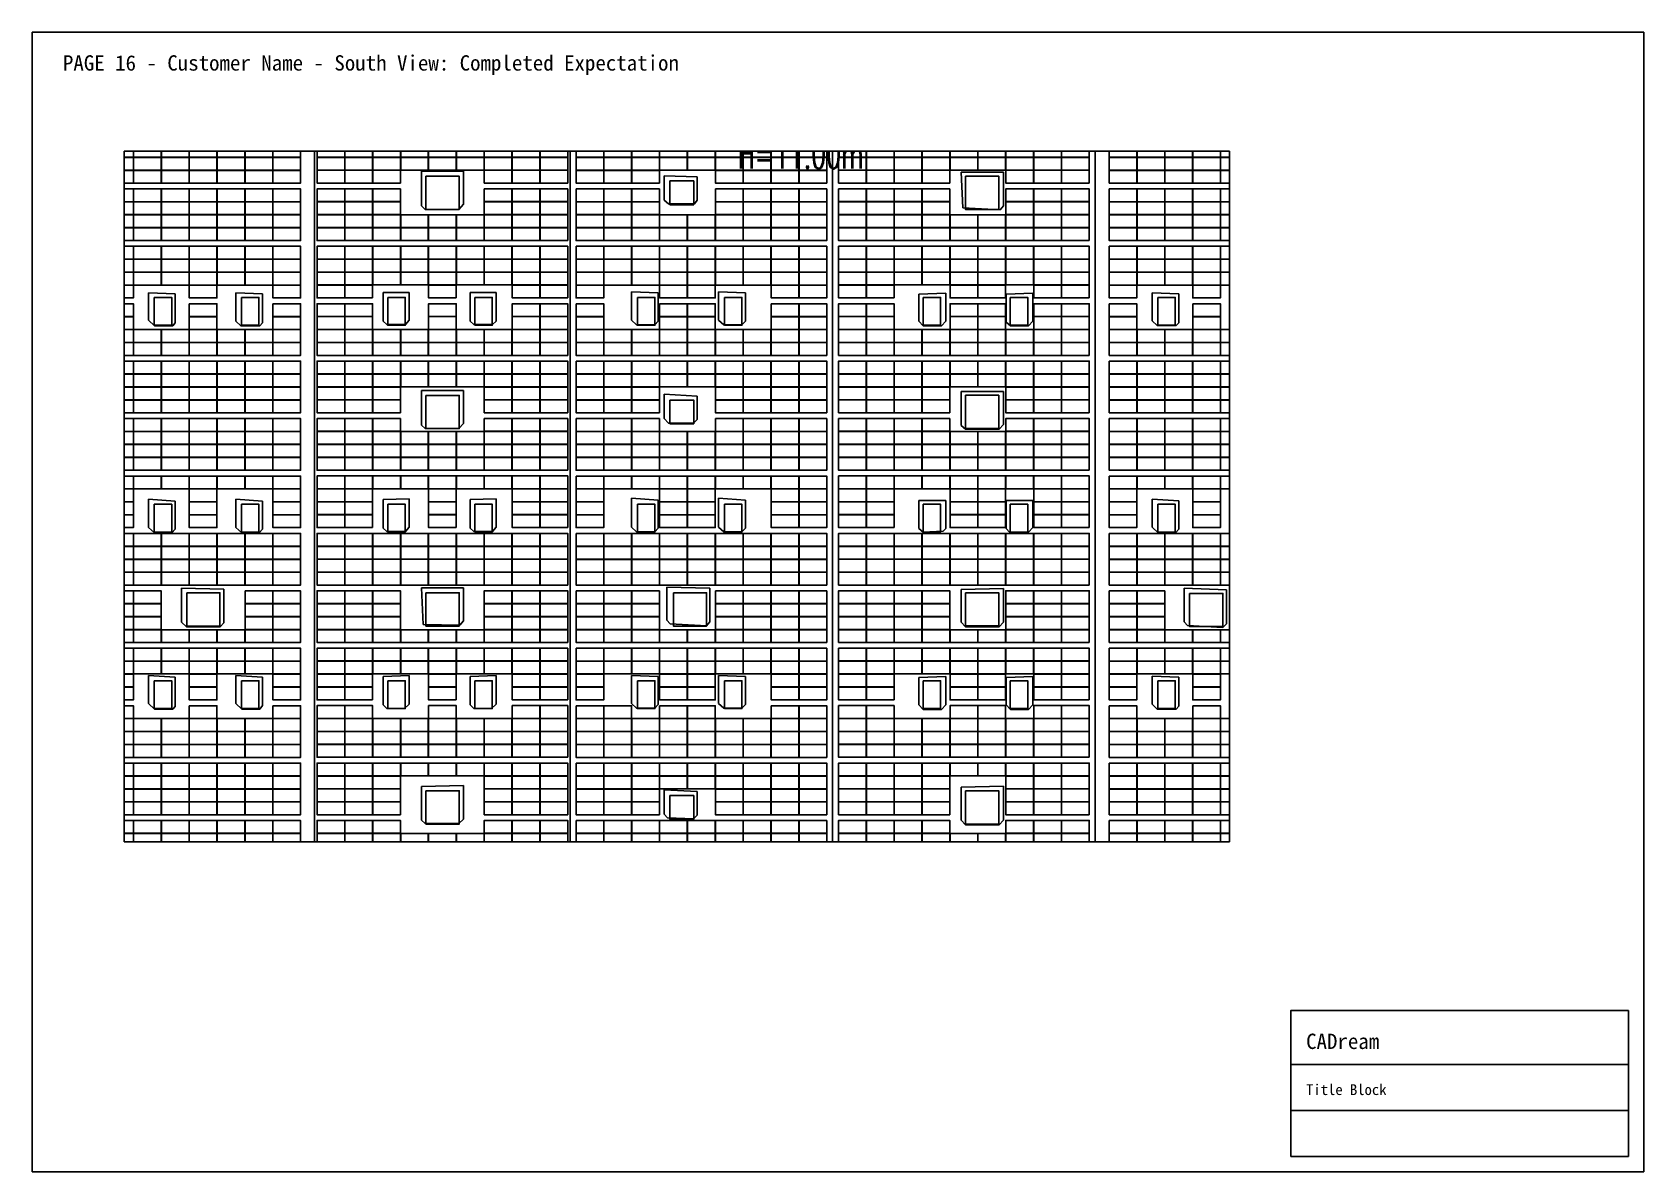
# Paper-space layout 'Layout1' of a CAD drawing. Header units: metres, sheet in millimetres. Extents: x 0 to 420, y 0 to 297.
# The model-space entities are those that its viewports show. They can reach past a viewport. Long polylines and large blocks are cut down to what shows.
import ezdxf

# ---------------------------------------------------------------- set-up
doc = ezdxf.new("R2010")
doc.units = ezdxf.units.M
doc.linetypes.add('DASHED', pattern=[1.524, 1.27, -0.254])
doc.linetypes.add('HIDDEN', pattern=[0.375, 0.25, -0.125])
for name, color, linetype in [('-文字', 7, 'Continuous'), ('SHEET_BORDER', 8, 'Continuous'), ('SHEET_TEXT', 5, 'Continuous'), ('SHEET_TITLEBLOCK', 7, 'Continuous'), ('SHEET_VIEWPORT_FRAME', 6, 'Continuous'), ('屋脊线', 7, 'ByLayer'), ('组件', 7, 'ByLayer'), ('阴影', 8, 'DASHED'), ('障碍物', 7, 'ByLayer')]:
    doc.layers.add(name, color=color, linetype=linetype)
doc.layers.add('X消防车道', color=6, linetype='HIDDEN', lineweight=18)
doc.styles.add('_HZTXT', font='simplex.shx', dxfattribs={"width": 0.8, "bigfont": 'hztxt.shx'})

psp = doc.layouts.get("Layout1")

# ---------------------------------------------------------------- texts
at = {"layer": 'SHEET_TEXT'}
psp.add_text('PAGE 16 - Customer Name - South View: Completed Expectation', height=4, dxfattribs=at).set_placement((8, 287))

msp = doc.modelspace()

# ---------------------------------------------------------------- texts
at = {"layer": '-文字', "linetype": 'Continuous', "style": '_HZTXT', "width": 0.6}
msp.add_text('H=11.00m', height=2500, rotation=359.99994, dxfattribs=at).set_placement((-8944, -1396, 10100))
at = {"flags": 1}
for tag, s in [('offset-x', '20'), ('offset-y', '500'), ('offset-x', '20'), ('offset-y', '500'), ('offset-x', '20'), ('offset-y', '500'), ('offset-x', '20'), ('offset-y', '500'), ('offset-x', '20'), ('offset-y', '500'), ('offset-x', '20'), ('offset-y', '500'), ('offset-x', '20'), ('offset-y', '500'), ('offset-x', '20'), ('offset-y', '500'), ('offset-x', '2000'), ('offset-y', '600'), ('mode', 'hybrid'), ('mode', 'hybrid'), ('mode', 'hybrid'), ('mode', 'hybrid'), ('mode', 'hybrid'), ('mode', 'hybrid'), ('mode', 'hybrid'), ('mode', 'hybrid'), ('mode', 'hybrid'), ('tilt', '2.91'), ('azimuth', '270'), ('align', 'center'), ('array-mode', 'array'), ('panel-x', '109.60000000000001'), ('panel-y', '238.4'), ('panel-per-row', '4'), ('bracket-type', 'guideRail'), ('bracket-value', '100'), ('tilt', '2.87'), ('azimuth', '90'), ('align', 'center'), ('array-mode', 'array'), ('panel-x', '109.60000000000001'), ('panel-y', '238.4'), ('panel-per-row', '4'), ('bracket-type', 'guideRail'), ('bracket-value', '100'), ('tilt', '3.58'), ('azimuth', '270'), ('align', 'center'), ('array-mode', 'array'), ('panel-x', '109.60000000000001'), ('panel-y', '238.4'), ('panel-per-row', '4'), ('bracket-type', 'guideRail'), ('bracket-value', '100'), ('tilt', '3.04'), ('azimuth', '90'), ('align', 'center'), ('array-mode', 'array'), ('panel-x', '109.60000000000001'), ('panel-y', '238.4'), ('panel-per-row', '4'), ('bracket-type', 'guideRail'), ('bracket-value', '100'), ('tilt', '3.04'), ('azimuth', '270'), ('align', 'center'), ('array-mode', 'array'), ('panel-x', '109.60000000000001'), ('panel-y', '238.4'), ('panel-per-row', '4'), ('bracket-type', 'guideRail'), ('bracket-value', '100'), ('tilt', '3.12'), ('azimuth', '90'), ('align', 'center'), ('array-mode', 'array'), ('panel-x', '109.60000000000001'), ('panel-y', '238.4'), ('panel-per-row', '4'), ('bracket-type', 'guideRail'), ('bracket-value', '100'), ('tilt', '3.58'), ('azimuth', '270'), ('align', 'center'), ('array-mode', 'array'), ('panel-x', '109.60000000000001'), ('panel-y', '238.4'), ('panel-per-row', '4'), ('bracket-type', 'guideRail'), ('bracket-value', '100'), ('tilt', '2.87'), ('azimuth', '90'), ('align', 'center'), ('array-mode', 'array'), ('panel-x', '109.60000000000001'), ('panel-y', '238.4'), ('panel-per-row', '4'), ('bracket-type', 'guideRail'), ('bracket-value', '100'), ('tilt', '20'), ('azimuth', '180'), ('align', 'center'), ('array-mode', 'array'), ('panel-x', '109.60000000000001'), ('panel-y', '238.4'), ('panel-per-row', '9'), ('bracket-type', 'solidBracket'), ('bracket-value', '500'), ('row-per-array', '1'), ('row-per-array', '1'), ('row-per-array', '1'), ('row-per-array', '1'), ('row-per-array', '1'), ('row-per-array', '1'), ('row-per-array', '1'), ('row-per-array', '1'), ('row-per-array', '2')]:
    msp.add_attdef(tag, (0, 0), s, height=25, dxfattribs=at)

# ---------------------------------------------------------------- blocks, each defined once
blk = doc.blocks.new('CADREAM_TITLEBLOCK_V1')
at = {"layer": 'SHEET_TITLEBLOCK'}
for p, q in [((0, 24), (88, 24)), ((0, 12), (88, 12))]:
    blk.add_line(p, q, dxfattribs=at)
blk.add_lwpolyline([(0, 0), (88, 0), (88, 38), (0, 38)], close=True, dxfattribs=at)
for s, height, p in [('CADream', 4, (4, 28)), ('Title Block', 2.8, (4, 16))]:
    blk.add_text(s, height=height, dxfattribs=at).set_placement(p)
blk = doc.blocks.new('*U6')
at = {"layer": '屋脊线', "color": 30}
for p, q in [((-45396, -129651, 10100), (-45400, 145849, 10100)), ((-23396, -129651, 8900), (-23400, 145849, 8900)), ((-796, -129651, 10100), (-800, 145849, 10100)), ((21804, -129651, 8900), (21800, 145849, 8900))]:
    blk.add_line(p, q, dxfattribs=at)
at = {"flags": 1}
for tag in ['unit_id', 'unit_name']:
    blk.add_attdef(tag, (0, 0), '', height=2.5, dxfattribs=at)
blk = doc.blocks.new('*U92')
at = {"layer": '障碍物', "color": 1}
blk.add_polyline3d([(-59200, -12501, 10), (-57700, -12501, 10), (-57700, -14901, 10), (-59200, -14901, 10)], close=True, dxfattribs=at)
at = {"flags": 1}
for tag in ['height', 'shape']:
    blk.add_attdef(tag, (0, 0), '', height=2.5, dxfattribs=at)
blk = doc.blocks.new('*U93')
at = {"layer": '障碍物', "color": 1}
blk.add_polyline3d([(-51700, -12501, 10), (-50200, -12501, 10), (-50200, -14901, 10), (-51700, -14901, 10)], close=True, dxfattribs=at)
at = {"flags": 1}
for tag in ['height', 'shape']:
    blk.add_attdef(tag, (0, 0), '', height=2.5, dxfattribs=at)
blk = doc.blocks.new('*U94')
at = {"layer": '障碍物', "color": 1}
blk.add_polyline3d([(-59200, -30301, 10), (-57700, -30301, 10), (-57700, -32701, 10), (-59200, -32701, 10)], close=True, dxfattribs=at)
at = {"flags": 1}
for tag in ['height', 'shape']:
    blk.add_attdef(tag, (0, 0), '', height=2.5, dxfattribs=at)
blk = doc.blocks.new('*U95')
at = {"layer": '障碍物', "color": 1}
blk.add_polyline3d([(-51700, -30301, 10), (-50200, -30301, 10), (-50200, -32701, 10), (-51700, -32701, 10)], close=True, dxfattribs=at)
at = {"flags": 1}
for tag in ['height', 'shape']:
    blk.add_attdef(tag, (0, 0), '', height=2.5, dxfattribs=at)
blk = doc.blocks.new('*U96')
at = {"layer": '障碍物', "color": 1}
blk.add_polyline3d([(-59200, -45501, 10), (-57700, -45501, 10), (-57700, -47901, 10), (-59200, -47901, 10)], close=True, dxfattribs=at)
at = {"flags": 1}
for tag in ['height', 'shape']:
    blk.add_attdef(tag, (0, 0), '', height=2.5, dxfattribs=at)
blk = doc.blocks.new('*U97')
at = {"layer": '障碍物', "color": 1}
blk.add_polyline3d([(-51700, -45501, 10), (-50200, -45501, 10), (-50200, -47901, 10), (-51700, -47901, 10)], close=True, dxfattribs=at)
at = {"flags": 1}
for tag in ['height', 'shape']:
    blk.add_attdef(tag, (0, 0), '', height=2.5, dxfattribs=at)
blk = doc.blocks.new('*U107')
at = {"layer": '障碍物', "color": 1}
blk.add_polyline3d([(-56410, -37931, 10), (-53550, -37931, 10), (-53550, -40792, 10), (-56410, -40792, 10)], close=True, dxfattribs=at)
at = {"flags": 1}
for tag in ['height', 'shape']:
    blk.add_attdef(tag, (0, 0), '', height=2.5, dxfattribs=at)
blk = doc.blocks.new('*U127')
at = {"layer": '障碍物', "color": 1}
blk.add_polyline3d([(-39100, -12501, 10), (-37600, -12501, 10), (-37600, -14901, 10), (-39100, -14901, 10)], close=True, dxfattribs=at)
at = {"flags": 1}
for tag in ['height', 'shape']:
    blk.add_attdef(tag, (0, 0), '', height=2.5, dxfattribs=at)
blk = doc.blocks.new('*U128')
at = {"layer": '障碍物', "color": 1}
blk.add_polyline3d([(-31600, -12501, 10), (-30100, -12501, 10), (-30100, -14901, 10), (-31600, -14901, 10)], close=True, dxfattribs=at)
at = {"flags": 1}
for tag in ['height', 'shape']:
    blk.add_attdef(tag, (0, 0), '', height=2.5, dxfattribs=at)
blk = doc.blocks.new('*U129')
at = {"layer": '障碍物', "color": 1}
blk.add_polyline3d([(-39100, -30301, 10), (-37600, -30301, 10), (-37600, -32701, 10), (-39100, -32701, 10)], close=True, dxfattribs=at)
at = {"flags": 1}
for tag in ['height', 'shape']:
    blk.add_attdef(tag, (0, 0), '', height=2.5, dxfattribs=at)
blk = doc.blocks.new('*U130')
at = {"layer": '障碍物', "color": 1}
blk.add_polyline3d([(-31600, -30301, 10), (-30100, -30301, 10), (-30100, -32701, 10), (-31600, -32701, 10)], close=True, dxfattribs=at)
at = {"flags": 1}
for tag in ['height', 'shape']:
    blk.add_attdef(tag, (0, 0), '', height=2.5, dxfattribs=at)
blk = doc.blocks.new('*U131')
at = {"layer": '障碍物', "color": 1}
blk.add_polyline3d([(-39100, -45501, 10), (-37600, -45501, 10), (-37600, -47901, 10), (-39100, -47901, 10)], close=True, dxfattribs=at)
at = {"flags": 1}
for tag in ['height', 'shape']:
    blk.add_attdef(tag, (0, 0), '', height=2.5, dxfattribs=at)
blk = doc.blocks.new('*U132')
at = {"layer": '障碍物', "color": 1}
blk.add_polyline3d([(-31600, -45501, 10), (-30100, -45501, 10), (-30100, -47901, 10), (-31600, -47901, 10)], close=True, dxfattribs=at)
at = {"flags": 1}
for tag in ['height', 'shape']:
    blk.add_attdef(tag, (0, 0), '', height=2.5, dxfattribs=at)
blk = doc.blocks.new('*U148')
at = {"layer": '障碍物', "color": 1}
blk.add_polyline3d([(-35810, -2061, 10), (-32950, -2061, 10), (-32950, -4921, 10), (-35810, -4921, 10)], close=True, dxfattribs=at)
at = {"flags": 1}
for tag in ['height', 'shape']:
    blk.add_attdef(tag, (0, 0), '', height=2.5, dxfattribs=at)
blk = doc.blocks.new('*U149')
at = {"layer": '障碍物', "color": 1}
blk.add_polyline3d([(-35810, -20931, 10), (-32950, -20931, 10), (-32950, -23792, 10), (-35810, -23792, 10)], close=True, dxfattribs=at)
at = {"flags": 1}
for tag in ['height', 'shape']:
    blk.add_attdef(tag, (0, 0), '', height=2.5, dxfattribs=at)
blk = doc.blocks.new('*U150')
at = {"layer": '障碍物', "color": 1}
blk.add_polyline3d([(-35810, -37931, 10), (-32950, -37931, 10), (-32950, -40792, 10), (-35810, -40792, 10)], close=True, dxfattribs=at)
at = {"flags": 1}
for tag in ['height', 'shape']:
    blk.add_attdef(tag, (0, 0), '', height=2.5, dxfattribs=at)
blk = doc.blocks.new('*U151')
at = {"layer": '障碍物', "color": 1}
blk.add_polyline3d([(-35810, -54981, 10), (-32950, -54981, 10), (-32950, -57842, 10), (-35810, -57842, 10)], close=True, dxfattribs=at)
at = {"flags": 1}
for tag in ['height', 'shape']:
    blk.add_attdef(tag, (0, 0), '', height=2.5, dxfattribs=at)
blk = doc.blocks.new('*U192')
at = {"layer": '障碍物', "color": 1}
blk.add_polyline3d([(-17600, -12501, 10), (-16100, -12501, 10), (-16100, -14901, 10), (-17600, -14901, 10)], close=True, dxfattribs=at)
at = {"flags": 1}
for tag in ['height', 'shape']:
    blk.add_attdef(tag, (0, 0), '', height=2.5, dxfattribs=at)
blk = doc.blocks.new('*U193')
at = {"layer": '障碍物', "color": 1}
blk.add_polyline3d([(-10100, -12501, 10), (-8600, -12501, 10), (-8600, -14901, 10), (-10100, -14901, 10)], close=True, dxfattribs=at)
at = {"flags": 1}
for tag in ['height', 'shape']:
    blk.add_attdef(tag, (0, 0), '', height=2.5, dxfattribs=at)
blk = doc.blocks.new('*U194')
at = {"layer": '障碍物', "color": 1}
blk.add_polyline3d([(7000, -12501, 10), (8500, -12501, 10), (8500, -14901, 10), (7000, -14901, 10)], close=True, dxfattribs=at)
at = {"flags": 1}
for tag in ['height', 'shape']:
    blk.add_attdef(tag, (0, 0), '', height=2.5, dxfattribs=at)
blk = doc.blocks.new('*U195')
at = {"layer": '障碍物', "color": 1}
blk.add_polyline3d([(14500, -12501, 10), (16000, -12501, 10), (16000, -14901, 10), (14500, -14901, 10)], close=True, dxfattribs=at)
at = {"flags": 1}
for tag in ['height', 'shape']:
    blk.add_attdef(tag, (0, 0), '', height=2.5, dxfattribs=at)
blk = doc.blocks.new('*U196')
at = {"layer": '障碍物', "color": 1}
blk.add_polyline3d([(-17600, -30301, 10), (-16100, -30301, 10), (-16100, -32701, 10), (-17600, -32701, 10)], close=True, dxfattribs=at)
at = {"flags": 1}
for tag in ['height', 'shape']:
    blk.add_attdef(tag, (0, 0), '', height=2.5, dxfattribs=at)
blk = doc.blocks.new('*U197')
at = {"layer": '障碍物', "color": 1}
blk.add_polyline3d([(-10100, -30301, 10), (-8600, -30301, 10), (-8600, -32701, 10), (-10100, -32701, 10)], close=True, dxfattribs=at)
at = {"flags": 1}
for tag in ['height', 'shape']:
    blk.add_attdef(tag, (0, 0), '', height=2.5, dxfattribs=at)
blk = doc.blocks.new('*U198')
at = {"layer": '障碍物', "color": 1}
blk.add_polyline3d([(7000, -30301, 10), (8500, -30301, 10), (8500, -32701, 10), (7000, -32701, 10)], close=True, dxfattribs=at)
at = {"flags": 1}
for tag in ['height', 'shape']:
    blk.add_attdef(tag, (0, 0), '', height=2.5, dxfattribs=at)
blk = doc.blocks.new('*U199')
at = {"layer": '障碍物', "color": 1}
blk.add_polyline3d([(14500, -30301, 10), (16000, -30301, 10), (16000, -32701, 10), (14500, -32701, 10)], close=True, dxfattribs=at)
at = {"flags": 1}
for tag in ['height', 'shape']:
    blk.add_attdef(tag, (0, 0), '', height=2.5, dxfattribs=at)
blk = doc.blocks.new('*U200')
at = {"layer": '障碍物', "color": 1}
blk.add_polyline3d([(-17600, -45501, 10), (-16100, -45501, 10), (-16100, -47901, 10), (-17600, -47901, 10)], close=True, dxfattribs=at)
at = {"flags": 1}
for tag in ['height', 'shape']:
    blk.add_attdef(tag, (0, 0), '', height=2.5, dxfattribs=at)
blk = doc.blocks.new('*U201')
at = {"layer": '障碍物', "color": 1}
blk.add_polyline3d([(-10100, -45501, 10), (-8600, -45501, 10), (-8600, -47901, 10), (-10100, -47901, 10)], close=True, dxfattribs=at)
at = {"flags": 1}
for tag in ['height', 'shape']:
    blk.add_attdef(tag, (0, 0), '', height=2.5, dxfattribs=at)
blk = doc.blocks.new('*U202')
at = {"layer": '障碍物', "color": 1}
blk.add_polyline3d([(7000, -45501, 10), (8500, -45501, 10), (8500, -47901, 10), (7000, -47901, 10)], close=True, dxfattribs=at)
at = {"flags": 1}
for tag in ['height', 'shape']:
    blk.add_attdef(tag, (0, 0), '', height=2.5, dxfattribs=at)
blk = doc.blocks.new('*U203')
at = {"layer": '障碍物', "color": 1}
blk.add_polyline3d([(14500, -45501, 10), (16000, -45501, 10), (16000, -47901, 10), (14500, -47901, 10)], close=True, dxfattribs=at)
at = {"flags": 1}
for tag in ['height', 'shape']:
    blk.add_attdef(tag, (0, 0), '', height=2.5, dxfattribs=at)
blk = doc.blocks.new('*U224')
at = {"layer": '障碍物', "color": 1}
blk.add_polyline3d([(-14801, -2470, 10), (-12758, -2470, 10), (-12758, -4513, 10), (-14801, -4513, 10)], close=True, dxfattribs=at)
at = {"flags": 1}
for tag in ['height', 'shape']:
    blk.add_attdef(tag, (0, 0), '', height=2.5, dxfattribs=at)
blk = doc.blocks.new('*U225')
at = {"layer": '障碍物', "color": 1}
blk.add_polyline3d([(-14801, -21340, 10), (-12758, -21340, 10), (-12758, -23383, 10), (-14801, -23383, 10)], close=True, dxfattribs=at)
at = {"flags": 1}
for tag in ['height', 'shape']:
    blk.add_attdef(tag, (0, 0), '', height=2.5, dxfattribs=at)
blk = doc.blocks.new('*U226')
at = {"layer": '障碍物', "color": 1}
blk.add_polyline3d([(-14510, -37931, 10), (-11650, -37931, 10), (-11650, -40792, 10), (-14510, -40792, 10)], close=True, dxfattribs=at)
at = {"flags": 1}
for tag in ['height', 'shape']:
    blk.add_attdef(tag, (0, 0), '', height=2.5, dxfattribs=at)
blk = doc.blocks.new('*U227')
at = {"layer": '障碍物', "color": 1}
blk.add_polyline3d([(-14801, -55390, 10), (-12758, -55390, 10), (-12758, -57433, 10), (-14801, -57433, 10)], close=True, dxfattribs=at)
at = {"flags": 1}
for tag in ['height', 'shape']:
    blk.add_attdef(tag, (0, 0), '', height=2.5, dxfattribs=at)
blk = doc.blocks.new('*U237')
at = {"layer": '障碍物', "color": 1}
blk.add_polyline3d([(10640, -2058, 10), (13500, -2058, 10), (13500, -4919, 10), (10640, -4919, 10)], close=True, dxfattribs=at)
at = {"flags": 1}
for tag in ['height', 'shape']:
    blk.add_attdef(tag, (0, 0), '', height=2.5, dxfattribs=at)
blk = doc.blocks.new('*U238')
at = {"layer": '障碍物', "color": 1}
blk.add_polyline3d([(10640, -20928, 10), (13500, -20928, 10), (13500, -23789, 10), (10640, -23789, 10)], close=True, dxfattribs=at)
at = {"flags": 1}
for tag in ['height', 'shape']:
    blk.add_attdef(tag, (0, 0), '', height=2.5, dxfattribs=at)
blk = doc.blocks.new('*U239')
at = {"layer": '障碍物', "color": 1}
blk.add_polyline3d([(10640, -37928, 10), (13500, -37928, 10), (13500, -40789, 10), (10640, -40789, 10)], close=True, dxfattribs=at)
at = {"flags": 1}
for tag in ['height', 'shape']:
    blk.add_attdef(tag, (0, 0), '', height=2.5, dxfattribs=at)
blk = doc.blocks.new('*U240')
at = {"layer": '障碍物', "color": 1}
blk.add_polyline3d([(10640, -54978, 10), (13500, -54978, 10), (13500, -57839, 10), (10640, -57839, 10)], close=True, dxfattribs=at)
at = {"flags": 1}
for tag in ['height', 'shape']:
    blk.add_attdef(tag, (0, 0), '', height=2.5, dxfattribs=at)
blk = doc.blocks.new('*U264')
at = {"layer": '障碍物', "color": 1}
blk.add_polyline3d([(27200, -12501, 10), (28700, -12501, 10), (28700, -14901, 10), (27200, -14901, 10)], close=True, dxfattribs=at)
at = {"flags": 1}
for tag in ['height', 'shape']:
    blk.add_attdef(tag, (0, 0), '', height=2.5, dxfattribs=at)
blk = doc.blocks.new('*U266')
at = {"layer": '障碍物', "color": 1}
blk.add_polyline3d([(27200, -30301, 10), (28700, -30301, 10), (28700, -32701, 10), (27200, -32701, 10)], close=True, dxfattribs=at)
at = {"flags": 1}
for tag in ['height', 'shape']:
    blk.add_attdef(tag, (0, 0), '', height=2.5, dxfattribs=at)
blk = doc.blocks.new('*U268')
at = {"layer": '障碍物', "color": 1}
blk.add_polyline3d([(27200, -45501, 10), (28700, -45501, 10), (28700, -47901, 10), (27200, -47901, 10)], close=True, dxfattribs=at)
at = {"flags": 1}
for tag in ['height', 'shape']:
    blk.add_attdef(tag, (0, 0), '', height=2.5, dxfattribs=at)
blk = doc.blocks.new('*U284')
at = {"layer": '障碍物', "color": 1}
blk.add_polyline3d([(29939, -37981, 10), (32800, -37981, 10), (32800, -40842, 10), (29939, -40842, 10)], close=True, dxfattribs=at)
at = {"flags": 1}
for tag in ['height', 'shape']:
    blk.add_attdef(tag, (0, 0), '', height=2.5, dxfattribs=at)
blk = doc.blocks.new('*U17')
at = {"layer": '组件', "color": 0}
blk.add_polyline3d([(0, 0, 0), (0, -110, 0), (238, -110, 15), (238, 0, 15)], close=True, dxfattribs=at)
at = {"flags": 1}
for tag in ['silicon-material', 'panel-length', 'panel-width', 'panel-height', 'mounting-hole-spacing1', 'mounting-hole-spacing2', 'userid', 'module-material', 'theme', 'name', 'vmpo', 'voco', 'pmax', 'company-name', 'note', 'id', 'impo', 'isco']:
    blk.add_attdef(tag, (0, 0), '', height=2.5, dxfattribs=at)
blk = doc.blocks.new('*U15')
at = {"layer": '组件', "color": 0}
blk.add_polyline3d([(0, 0, 0), (0, 110, 0), (-238, 110, 13), (-238, 0, 13)], close=True, dxfattribs=at)
at = {"flags": 1}
for tag in ['silicon-material', 'panel-length', 'panel-width', 'panel-height', 'mounting-hole-spacing1', 'mounting-hole-spacing2', 'userid', 'module-material', 'theme', 'name', 'vmpo', 'voco', 'pmax', 'company-name', 'note', 'id', 'impo', 'isco']:
    blk.add_attdef(tag, (0, 0), '', height=2.5, dxfattribs=at)
blk = doc.blocks.new('*U13')
at = {"layer": '组件', "color": 0}
blk.add_polyline3d([(0, 0, 0), (0, -110, 0), (238, -110, 13), (238, 0, 13)], close=True, dxfattribs=at)
at = {"flags": 1}
for tag in ['silicon-material', 'panel-length', 'panel-width', 'panel-height', 'mounting-hole-spacing1', 'mounting-hole-spacing2', 'userid', 'module-material', 'theme', 'name', 'vmpo', 'voco', 'pmax', 'company-name', 'note', 'id', 'impo', 'isco']:
    blk.add_attdef(tag, (0, 0), '', height=2.5, dxfattribs=at)
blk = doc.blocks.new('*U11')
at = {"layer": '组件', "color": 0}
blk.add_polyline3d([(0, 0, 0), (0, 110, 0), (-238, 110, 13), (-238, 0, 13)], close=True, dxfattribs=at)
at = {"flags": 1}
for tag in ['silicon-material', 'panel-length', 'panel-width', 'panel-height', 'mounting-hole-spacing1', 'mounting-hole-spacing2', 'userid', 'module-material', 'theme', 'name', 'vmpo', 'voco', 'pmax', 'company-name', 'note', 'id', 'impo', 'isco']:
    blk.add_attdef(tag, (0, 0), '', height=2.5, dxfattribs=at)
blk = doc.blocks.new('*U9')
at = {"layer": '组件', "color": 0}
blk.add_polyline3d([(0, 0, 0), (0, -110, 0), (238, -110, 15), (238, 0, 15)], close=True, dxfattribs=at)
at = {"flags": 1}
for tag in ['silicon-material', 'panel-length', 'panel-width', 'panel-height', 'mounting-hole-spacing1', 'mounting-hole-spacing2', 'userid', 'module-material', 'theme', 'name', 'vmpo', 'voco', 'pmax', 'company-name', 'note', 'id', 'impo', 'isco']:
    blk.add_attdef(tag, (0, 0), '', height=2.5, dxfattribs=at)

# ---------------------------------------------------------------- hatches: boundary and pattern name
at = {"layer": 'X消防车道'}
h = msp.add_hatch(dxfattribs=at)
h.set_pattern_fill('DOTS', color=8, scale=1000, angle=-31.48784)
h.set_pattern_definition([(328.51216202, (-1970228605.7, -2547630934.4), (1506.0502845, 939.1527315), [0, -1587.5])])
h.paths.add_polyline_path([(-93210, -143670, 0.3886963), (-80261, -155529), (-29868, -155529, 0.0729934), (-27282, -155149), (-24813, -154408, -0.0729934), (-22226, -154029), (83400, -154029, -0.4142154), (92400, -163029), (92400, -173022), (96400, -173176), (96400, -163029, 0.4142203), (83400, -150029), (-22813, -150029, 0.0729934), (-25400, -150408), (-27869, -151149, -0.0729934), (-30455, -151529), (-80261, -151529, -0.3886977), (-89226, -143319), (-114667, 145381, -0.4401983), (-105702, 155171), (86000, 155171, -0.414211), (95000, 146171, -0.1414481), (97000, 153099, 0.2576704), (86000, 159171), (-105702, 159171, 0.4401961), (-118651, 145030)])

# ---------------------------------------------------------------- linework, layer by layer
at = {"layer": '屋脊线', "color": 2, "elevation": 10100}
for points in [[(-45400, 145849), (-45396, -129651)], [(-800, 145849), (-796, -129651)]]:
    msp.add_lwpolyline(points, dxfattribs=at)
at = {"layer": '屋脊线', "color": 30, "elevation": 8900}
for points in [[(-23400, 145849), (-23396, -129651)], [(21800, 145849), (21804, -129651)]]:
    msp.add_lwpolyline(points, dxfattribs=at)
at = {"layer": '阴影', "linetype": 'DASHED'}
for points in [[(-32979, -4916, 9424), (-35880, -4916, 9582), (-36202, -4618, 9599), (-36202, -1634, 9599), (-32576, -1634, 9402), (-32576, -4469, 9402), (-32979, -4916, 9424)], [(-12473, -4120, 9481), (-12473, -2102, 9481), (-15299, -2021, 9331), (-15299, -4120, 9331), (-14927, -4443, 9351), (-12696, -4443, 9469), (-12473, -4120, 9481)], [(10275, -1720, 9513), (13919, -1720, 9320), (13919, -4626, 9320), (13622, -4949, 9335), (10424, -4788, 9505), (10275, -1720, 9513)], [(-59697, -12115, 9207), (-57392, -12196, 9351), (-57392, -14698, 9351), (-57615, -14940, 9337), (-59176, -14940, 9240), (-59697, -14456, 9207), (-59697, -12115, 9207)], [(-52186, -12115, 9677), (-49880, -12195, 9821), (-49880, -14698, 9821), (-50103, -14940, 9807), (-51740, -14940, 9705), (-52186, -14536, 9677), (-52186, -12115, 9677)], [(-37572, -14838, 9674), (-39184, -14838, 9762), (-39506, -14540, 9780), (-39506, -12078, 9780), (-37250, -12078, 9657), (-37250, -14465, 9657), (-37572, -14838, 9674)], [(-30078, -14838, 9265), (-31690, -14838, 9353), (-32012, -14539, 9371), (-32012, -12078, 9371), (-29756, -12078, 9248), (-29756, -14539, 9248), (-30078, -14838, 9265)], [(-15819, -14532, 9303), (-15820, -12111, 9303), (-18125, -12030, 9181), (-18125, -14452, 9181), (-17679, -14855, 9205), (-16117, -14855, 9288), (-15819, -14532, 9303)], [(-8308, -14532, 9702), (-8308, -12111, 9702), (-10614, -12030, 9580), (-10613, -14452, 9580), (-10167, -14855, 9603), (-8605, -14855, 9686), (-8308, -14532, 9702)], [(6631, -12214, 9707), (6631, -14555, 9707), (7003, -14958, 9687), (8565, -14958, 9604), (8936, -14555, 9584), (8936, -12133, 9584), (6631, -12214, 9707)], [(14142, -12214, 9308), (14142, -14635, 9308), (14514, -14958, 9288), (16076, -14958, 9205), (16448, -14555, 9185), (16448, -12133, 9185), (14142, -12214, 9308)], [(26712, -12100, 9208), (29017, -12180, 9352), (29017, -14683, 9352), (28794, -14925, 9338), (27158, -14925, 9236), (26712, -14521, 9208), (26712, -12100, 9208)], [(-32979, -23790, 9424), (-35880, -23790, 9582), (-36202, -23491, 9599), (-36202, -20508, 9599), (-32576, -20507, 9402), (-32576, -23342, 9402), (-32979, -23790, 9424)], [(10275, -20609, 9513), (13919, -20609, 9320), (13919, -23434, 9320), (13548, -23837, 9339), (10647, -23837, 9493), (10275, -23514, 9513), (10275, -20609, 9513)], [(-12473, -23008, 9481), (-12473, -20990, 9481), (-15299, -20829, 9331), (-15299, -22927, 9331), (-14927, -23331, 9351), (-12770, -23331, 9465), (-12473, -23008, 9481)], [(-59697, -29873, 9207), (-57391, -30034, 9351), (-57391, -32456, 9351), (-57689, -32779, 9333), (-59176, -32779, 9240), (-59697, -32295, 9207), (-59697, -29873, 9207)], [(-52186, -29873, 9677), (-49880, -30034, 9821), (-49880, -32456, 9821), (-50178, -32779, 9802), (-51665, -32779, 9709), (-52185, -32295, 9677), (-52186, -29873, 9677)], [(-37572, -32667, 9674), (-39183, -32667, 9762), (-39506, -32369, 9780), (-39506, -29907, 9780), (-37249, -29832, 9657), (-37249, -32294, 9657), (-37572, -32667, 9674)], [(-30078, -32667, 9265), (-31689, -32667, 9353), (-32012, -32369, 9371), (-32012, -29907, 9371), (-29755, -29832, 9248), (-29755, -32294, 9248), (-30078, -32667, 9265)], [(-15819, -32371, 9303), (-15819, -29950, 9303), (-18125, -29788, 9181), (-18125, -32291, 9181), (-17679, -32694, 9205), (-16117, -32694, 9288), (-15819, -32371, 9303)], [(-8308, -32371, 9702), (-8308, -29950, 9702), (-10613, -29788, 9580), (-10613, -32291, 9580), (-10167, -32694, 9603), (-8605, -32694, 9686), (-8308, -32371, 9702)], [(6631, -29972, 9707), (8937, -29972, 9584), (8937, -32394, 9584), (8714, -32636, 9596), (7003, -32717, 9687), (6631, -32394, 9707), (6631, -29972, 9707)], [(14143, -29972, 9308), (16448, -29972, 9185), (16448, -32313, 9185), (16076, -32716, 9205), (14440, -32716, 9292), (14143, -32394, 9308), (14143, -29972, 9308)], [(26712, -29858, 9208), (29017, -30019, 9352), (29017, -32441, 9352), (28720, -32764, 9333), (27233, -32764, 9240), (26712, -32279, 9208), (26712, -29858, 9208)], [(-11357, -40443, 9540), (-11357, -37537, 9540), (-15075, -37457, 9343), (-15075, -40282, 9343), (-14778, -40605, 9359), (-11654, -40766, 9525), (-11357, -40443, 9540)], [(-56871, -37541, 9384), (-53227, -37622, 9612), (-53227, -40528, 9612), (-53524, -40851, 9593), (-56424, -40851, 9412), (-56871, -40447, 9384), (-56871, -37541, 9384)], [(-32898, -40724, 9419), (-36041, -40649, 9591), (-36202, -37516, 9599), (-32576, -37516, 9402), (-32576, -40351, 9402), (-32898, -40724, 9419)], [(10275, -37640, 9513), (10276, -40466, 9513), (10647, -40869, 9493), (13548, -40869, 9339), (13920, -40465, 9320), (13920, -37560, 9320), (10275, -37640, 9513)], [(29464, -37526, 9380), (33108, -37687, 9608), (33108, -40593, 9608), (32810, -40916, 9589), (29761, -40755, 9398), (29464, -40432, 9380), (29464, -37526, 9380)], [(-59697, -45048, 9207), (-57391, -45210, 9351), (-57391, -47712, 9351), (-57614, -47954, 9337), (-59176, -47954, 9240), (-59697, -47470, 9207), (-59697, -45048, 9207)], [(-52185, -45048, 9677), (-49880, -45210, 9821), (-49880, -47631, 9821), (-50103, -47954, 9807), (-51665, -47954, 9709), (-52185, -47470, 9677), (-52185, -45048, 9677)], [(-37652, -47885, 9679), (-39183, -47885, 9762), (-39506, -47587, 9780), (-39506, -45125, 9780), (-37249, -45051, 9657), (-37249, -47512, 9657), (-37652, -47885, 9679)], [(-30158, -47885, 9270), (-31689, -47885, 9353), (-32011, -47587, 9371), (-32011, -45125, 9371), (-29755, -45050, 9248), (-29755, -47512, 9248), (-30158, -47885, 9270)], [(-15819, -47547, 9303), (-15819, -45125, 9303), (-18125, -45044, 9181), (-18125, -47466, 9181), (-17678, -47869, 9205), (-16116, -47869, 9288), (-15819, -47547, 9303)], [(-8307, -47546, 9702), (-8307, -45125, 9702), (-10613, -45044, 9580), (-10613, -47466, 9580), (-10167, -47869, 9603), (-8605, -47869, 9686), (-8307, -47546, 9702)], [(6631, -45228, 9707), (6631, -47569, 9707), (7003, -47972, 9687), (8565, -47972, 9604), (8937, -47569, 9584), (8937, -45147, 9584), (6631, -45228, 9707)], [(14143, -45228, 9308), (14143, -47569, 9308), (14515, -47972, 9288), (16077, -47972, 9205), (16448, -47569, 9185), (16448, -45147, 9185), (14143, -45228, 9308)], [(26712, -45114, 9208), (29018, -45194, 9352), (29018, -47697, 9352), (28795, -47939, 9338), (27158, -47939, 9236), (26712, -47535, 9208), (26712, -45114, 9208)], [(-32978, -57807, 9424), (-35879, -57807, 9582), (-36202, -57509, 9599), (-36202, -54599, 9599), (-32575, -54525, 9402), (-32575, -57434, 9402), (-32978, -57807, 9424)], [(-12472, -57071, 9481), (-12472, -55053, 9481), (-15298, -54892, 9331), (-15298, -56991, 9331), (-15001, -57314, 9347), (-12770, -57394, 9465), (-12472, -57071, 9481)], [(10276, -54672, 9513), (10276, -57497, 9513), (10648, -57901, 9493), (13548, -57901, 9339), (13920, -57497, 9320), (13920, -54591, 9320), (10276, -54672, 9513)]]:
    msp.add_polyline3d(points, close=True, dxfattribs=at)
at = {"layer": '障碍物', "elevation": 10300}
for points in [[(-35810, -2061), (-32950, -2061), (-32950, -4921), (-35810, -4921)], [(-14801, -2470), (-12758, -2470), (-12758, -4513), (-14801, -4513)], [(10640, -2058), (13500, -2058), (13500, -4919), (10640, -4919)], [(-35810, -20931), (-32950, -20931), (-32950, -23792), (-35810, -23792)], [(-14801, -21340), (-12758, -21340), (-12758, -23383), (-14801, -23383)], [(10640, -20928), (13500, -20928), (13500, -23789), (10640, -23789)], [(-56410, -37931), (-53550, -37931), (-53550, -40792), (-56410, -40792)], [(-35810, -37931), (-32950, -37931), (-32950, -40792), (-35810, -40792)], [(-14510, -37931), (-11650, -37931), (-11650, -40792), (-14510, -40792)], [(10640, -37928), (13500, -37928), (13500, -40789), (10640, -40789)], [(29939, -37981), (32800, -37981), (32800, -40842), (29939, -40842)], [(-35810, -54981), (-32950, -54981), (-32950, -57842), (-35810, -57842)], [(-14801, -55390), (-12758, -55390), (-12758, -57433), (-14801, -57433)], [(10640, -54978), (13500, -54978), (13500, -57839), (10640, -57839)]]:
    msp.add_lwpolyline(points, close=True, dxfattribs=at)
at = {"layer": '障碍物', "color": 4, "elevation": 10300}
for points in [[(-59200, -12501), (-57700, -12501), (-57700, -14901), (-59200, -14901)], [(-51700, -12501), (-50200, -12501), (-50200, -14901), (-51700, -14901)], [(-39100, -12501), (-37600, -12501), (-37600, -14901), (-39100, -14901)], [(-31600, -12501), (-30100, -12501), (-30100, -14901), (-31600, -14901)], [(-17600, -12501), (-16100, -12501), (-16100, -14901), (-17600, -14901)], [(-10100, -12501), (-8600, -12501), (-8600, -14901), (-10100, -14901)], [(7000, -12501), (8500, -12501), (8500, -14901), (7000, -14901)], [(14500, -12501), (16000, -12501), (16000, -14901), (14500, -14901)], [(27200, -12501), (28700, -12501), (28700, -14901), (27200, -14901)], [(-59200, -30301), (-57700, -30301), (-57700, -32701), (-59200, -32701)], [(-51700, -30301), (-50200, -30301), (-50200, -32701), (-51700, -32701)], [(-39100, -30301), (-37600, -30301), (-37600, -32701), (-39100, -32701)], [(-31600, -30301), (-30100, -30301), (-30100, -32701), (-31600, -32701)], [(-17600, -30301), (-16100, -30301), (-16100, -32701), (-17600, -32701)], [(-10100, -30301), (-8600, -30301), (-8600, -32701), (-10100, -32701)], [(7000, -30301), (8500, -30301), (8500, -32701), (7000, -32701)], [(14500, -30301), (16000, -30301), (16000, -32701), (14500, -32701)], [(27200, -30301), (28700, -30301), (28700, -32701), (27200, -32701)], [(-59200, -45501), (-57700, -45501), (-57700, -47901), (-59200, -47901)], [(-51700, -45501), (-50200, -45501), (-50200, -47901), (-51700, -47901)], [(-39100, -45501), (-37600, -45501), (-37600, -47901), (-39100, -47901)], [(-31600, -45501), (-30100, -45501), (-30100, -47901), (-31600, -47901)], [(-17600, -45501), (-16100, -45501), (-16100, -47901), (-17600, -47901)], [(-10100, -45501), (-8600, -45501), (-8600, -47901), (-10100, -47901)], [(7000, -45501), (8500, -45501), (8500, -47901), (7000, -47901)], [(14500, -45501), (16000, -45501), (16000, -47901), (14500, -47901)], [(27200, -45501), (28700, -45501), (28700, -47901), (27200, -47901)]]:
    msp.add_lwpolyline(points, close=True, dxfattribs=at)

# ---------------------------------------------------------------- block references
at = {"layer": '屋脊线'}
msp.add_blockref('*U6', (0, 0), dxfattribs=at)
at = {"layer": '组件', "color": 5, "xscale": 10, "yscale": 10, "zscale": 10}
for name, p in [('*U9', (-63385, 673, 9076)), ('*U9', (-60986, 673, 9226)), ('*U9', (-58587, 673, 9376)), ('*U9', (-56187, 673, 9526)), ('*U9', (-53788, 673, 9676)), ('*U9', (-51389, 673, 9826)), ('*U9', (-48989, 673, 9976)), ('*U11', (-42809, -423, 10059)), ('*U11', (-40409, -423, 9928)), ('*U11', (-38008, -423, 9797)), ('*U11', (-35608, -423, 9666)), ('*U11', (-33207, -423, 9535)), ('*U11', (-30807, -423, 9404)), ('*U11', (-28406, -423, 9273)), ('*U11', (-26006, -423, 9142)), ('*U11', (-23606, -423, 9011)), ('*U13', (-22890, 673, 9027)), ('*U13', (-20490, 673, 9154)), ('*U13', (-18089, 673, 9282)), ('*U13', (-15689, 673, 9409)), ('*U13', (-13288, 673, 9537)), ('*U13', (-10887, 673, 9664)), ('*U13', (-8487, 673, 9792)), ('*U13', (-6086, 673, 9919)), ('*U13', (-3685, 673, 10047)), ('*U15', (2090, -423, 10047)), ('*U15', (4491, -423, 9919)), ('*U15', (6891, -423, 9792)), ('*U15', (9292, -423, 9664)), ('*U15', (11693, -423, 9537)), ('*U15', (14093, -423, 9409)), ('*U15', (16494, -423, 9282)), ('*U15', (18895, -423, 9154)), ('*U15', (21295, -423, 9027)), ('*U17', (23015, 673, 9076)), ('*U17', (25414, 673, 9226)), ('*U17', (27813, 673, 9376)), ('*U17', (30213, 673, 9526)), ('*U17', (32612, 673, 9676)), ('*U9', (-63385, -443, 9076)), ('*U9', (-60986, -443, 9226)), ('*U9', (-58587, -443, 9376)), ('*U9', (-56187, -443, 9526)), ('*U9', (-53788, -443, 9676)), ('*U9', (-51389, -443, 9826)), ('*U9', (-48989, -443, 9976)), ('*U11', (-42809, -1539, 10059)), ('*U11', (-40409, -1539, 9928)), ('*U11', (-38008, -1539, 9797)), ('*U11', (-35608, -1539, 9666)), ('*U11', (-33207, -1539, 9535)), ('*U11', (-30807, -1539, 9404)), ('*U11', (-28406, -1539, 9273)), ('*U11', (-26006, -1539, 9142)), ('*U11', (-23606, -1539, 9011)), ('*U13', (-22890, -443, 9027)), ('*U13', (-20490, -443, 9154)), ('*U13', (-18089, -443, 9282)), ('*U13', (-15689, -443, 9409)), ('*U13', (-13288, -443, 9537)), ('*U13', (-10887, -443, 9664)), ('*U13', (-8487, -443, 9792)), ('*U13', (-6086, -443, 9919)), ('*U13', (-3685, -443, 10047)), ('*U15', (2090, -1539, 10047)), ('*U15', (4491, -1539, 9919)), ('*U15', (6891, -1539, 9792)), ('*U15', (9292, -1539, 9664)), ('*U15', (11693, -1539, 9537)), ('*U15', (14093, -1539, 9409)), ('*U15', (16494, -1539, 9282)), ('*U15', (18895, -1539, 9154)), ('*U15', (21295, -1539, 9027)), ('*U17', (23015, -443, 9076)), ('*U17', (25414, -443, 9226)), ('*U17', (27813, -443, 9376)), ('*U17', (30213, -443, 9526)), ('*U17', (32612, -443, 9676)), ('*U9', (-63385, -1559, 9076)), ('*U9', (-60986, -1559, 9226)), ('*U9', (-58587, -1559, 9376)), ('*U9', (-56187, -1559, 9526)), ('*U9', (-53788, -1559, 9676)), ('*U9', (-51389, -1559, 9826)), ('*U9', (-48989, -1559, 9976)), ('*U11', (-42809, -2655, 10059)), ('*U11', (-40409, -2655, 9928)), ('*U11', (-38008, -2655, 9797)), ('*U11', (-28406, -2655, 9273)), ('*U11', (-26006, -2655, 9142)), ('*U11', (-23606, -2655, 9011)), ('*U13', (-22890, -1559, 9027)), ('*U13', (-20490, -1559, 9154)), ('*U13', (-18089, -1559, 9282)), ('*U13', (-10887, -1559, 9664)), ('*U13', (-8487, -1559, 9792)), ('*U13', (-6086, -1559, 9919)), ('*U13', (-3685, -1559, 10047)), ('*U15', (2090, -2655, 10047)), ('*U15', (4491, -2655, 9919)), ('*U15', (6891, -2655, 9792)), ('*U15', (9292, -2655, 9664)), ('*U15', (16494, -2655, 9282)), ('*U15', (18895, -2655, 9154)), ('*U15', (21295, -2655, 9027)), ('*U17', (23015, -1559, 9076)), ('*U17', (25414, -1559, 9226)), ('*U17', (27813, -1559, 9376)), ('*U17', (30213, -1559, 9526)), ('*U17', (32612, -1559, 9676)), ('*U9', (-63385, -3155, 9076)), ('*U9', (-60986, -3155, 9226)), ('*U9', (-58587, -3155, 9376)), ('*U9', (-56187, -3155, 9526)), ('*U9', (-53788, -3155, 9676)), ('*U9', (-51389, -3155, 9826)), ('*U9', (-48989, -3155, 9976)), ('*U11', (-42809, -4251, 10059)), ('*U11', (-40409, -4251, 9928)), ('*U11', (-38008, -4251, 9797)), ('*U11', (-28406, -4251, 9273)), ('*U11', (-26006, -4251, 9142)), ('*U11', (-23606, -4251, 9011)), ('*U13', (-22890, -3155, 9027)), ('*U13', (-20490, -3155, 9154)), ('*U13', (-18089, -3155, 9282)), ('*U13', (-10887, -3155, 9664)), ('*U13', (-8487, -3155, 9792)), ('*U13', (-6086, -3155, 9919)), ('*U13', (-3685, -3155, 10047)), ('*U15', (2090, -4251, 10047)), ('*U15', (4491, -4251, 9919)), ('*U15', (6891, -4251, 9792)), ('*U15', (9292, -4251, 9664)), ('*U15', (16494, -4251, 9282)), ('*U15', (18895, -4251, 9154)), ('*U15', (21295, -4251, 9027)), ('*U17', (23015, -3155, 9076)), ('*U17', (25414, -3155, 9226)), ('*U17', (27813, -3155, 9376)), ('*U17', (30213, -3155, 9526)), ('*U17', (32612, -3155, 9676)), ('*U9', (-63385, -4271, 9076)), ('*U9', (-63385, -5387, 9076)), ('*U9', (-60986, -4271, 9226)), ('*U9', (-60986, -5387, 9226)), ('*U9', (-58587, -4271, 9376)), ('*U9', (-58587, -5387, 9376)), ('*U9', (-56187, -4271, 9526)), ('*U9', (-56187, -5387, 9526)), ('*U9', (-53788, -4271, 9676)), ('*U9', (-53788, -5387, 9676)), ('*U9', (-51389, -4271, 9826)), ('*U9', (-51389, -5387, 9826)), ('*U9', (-48989, -4271, 9976)), ('*U9', (-48989, -5387, 9976)), ('*U11', (-42809, -5367, 10059)), ('*U11', (-42809, -6483, 10059)), ('*U11', (-40409, -5367, 9928)), ('*U11', (-40409, -6483, 9928)), ('*U11', (-38008, -5367, 9797)), ('*U11', (-38008, -6483, 9797)), ('*U11', (-35608, -6483, 9666)), ('*U11', (-33207, -6483, 9535)), ('*U11', (-30807, -6483, 9404)), ('*U11', (-28406, -5367, 9273)), ('*U11', (-28406, -6483, 9273)), ('*U11', (-26006, -5367, 9142)), ('*U11', (-26006, -6483, 9142)), ('*U11', (-23606, -5367, 9011)), ('*U11', (-23606, -6483, 9011)), ('*U13', (-22890, -4271, 9027)), ('*U13', (-22890, -5387, 9027)), ('*U13', (-20490, -4271, 9154)), ('*U13', (-20490, -5387, 9154)), ('*U13', (-18089, -4271, 9282)), ('*U13', (-18089, -5387, 9282)), ('*U13', (-15689, -5387, 9409)), ('*U13', (-13288, -5387, 9537)), ('*U13', (-10887, -4271, 9664)), ('*U13', (-10887, -5387, 9664)), ('*U13', (-8487, -4271, 9792)), ('*U13', (-8487, -5387, 9792)), ('*U13', (-6086, -4271, 9919)), ('*U13', (-6086, -5387, 9919)), ('*U13', (-3685, -4271, 10047)), ('*U13', (-3685, -5387, 10047)), ('*U15', (2090, -5367, 10047)), ('*U15', (2090, -6483, 10047)), ('*U15', (4491, -5367, 9919)), ('*U15', (4491, -6483, 9919)), ('*U15', (6891, -5367, 9792)), ('*U15', (6891, -6483, 9792)), ('*U15', (9292, -5367, 9664)), ('*U15', (9292, -6483, 9664)), ('*U15', (11693, -6483, 9537)), ('*U15', (14093, -6483, 9409)), ('*U15', (16494, -5367, 9282)), ('*U15', (16494, -6483, 9282)), ('*U15', (18895, -5367, 9154)), ('*U15', (18895, -6483, 9154)), ('*U15', (21295, -5367, 9027)), ('*U15', (21295, -6483, 9027)), ('*U17', (23015, -4271, 9076)), ('*U17', (23015, -5387, 9076)), ('*U17', (25414, -4271, 9226)), ('*U17', (25414, -5387, 9226)), ('*U17', (27813, -4271, 9376)), ('*U17', (27813, -5387, 9376)), ('*U17', (30213, -4271, 9526)), ('*U17', (30213, -5387, 9526)), ('*U17', (32612, -4271, 9676)), ('*U17', (32612, -5387, 9676)), ('*U9', (-63385, -6503, 9076)), ('*U9', (-60986, -6503, 9226)), ('*U9', (-58587, -6503, 9376)), ('*U9', (-56187, -6503, 9526)), ('*U9', (-53788, -6503, 9676)), ('*U9', (-51389, -6503, 9826)), ('*U9', (-48989, -6503, 9976)), ('*U11', (-42809, -7599, 10059)), ('*U11', (-40409, -7599, 9928)), ('*U11', (-38008, -7599, 9797)), ('*U11', (-35608, -7599, 9666)), ('*U11', (-33207, -7599, 9535)), ('*U11', (-30807, -7599, 9404)), ('*U11', (-28406, -7599, 9273)), ('*U11', (-26006, -7599, 9142)), ('*U11', (-23606, -7599, 9011)), ('*U13', (-22890, -6503, 9027)), ('*U13', (-20490, -6503, 9154)), ('*U13', (-18089, -6503, 9282)), ('*U13', (-15689, -6503, 9409)), ('*U13', (-13288, -6503, 9537)), ('*U13', (-10887, -6503, 9664)), ('*U13', (-8487, -6503, 9792)), ('*U13', (-6086, -6503, 9919)), ('*U13', (-3685, -6503, 10047)), ('*U15', (2090, -7599, 10047)), ('*U15', (4491, -7599, 9919)), ('*U15', (6891, -7599, 9792)), ('*U15', (9292, -7599, 9664)), ('*U15', (11693, -7599, 9537)), ('*U15', (14093, -7599, 9409)), ('*U15', (16494, -7599, 9282)), ('*U15', (18895, -7599, 9154)), ('*U15', (21295, -7599, 9027)), ('*U17', (23015, -6503, 9076)), ('*U17', (25414, -6503, 9226)), ('*U17', (27813, -6503, 9376)), ('*U17', (30213, -6503, 9526)), ('*U17', (32612, -6503, 9676)), ('*U9', (-63385, -8099, 9076)), ('*U9', (-60986, -8099, 9226)), ('*U9', (-58587, -8099, 9376)), ('*U9', (-56187, -8099, 9526)), ('*U9', (-53788, -8099, 9676)), ('*U9', (-51389, -8099, 9826)), ('*U9', (-48989, -8099, 9976)), ('*U11', (-42809, -9195, 10059)), ('*U11', (-40409, -9195, 9928)), ('*U11', (-38008, -9195, 9797)), ('*U11', (-35608, -9195, 9666)), ('*U11', (-33207, -9195, 9535)), ('*U11', (-30807, -9195, 9404)), ('*U11', (-28406, -9195, 9273)), ('*U11', (-26006, -9195, 9142)), ('*U11', (-23606, -9195, 9011)), ('*U13', (-22890, -8099, 9027)), ('*U13', (-20490, -8099, 9154)), ('*U13', (-18089, -8099, 9282)), ('*U13', (-15689, -8099, 9409)), ('*U13', (-13288, -8099, 9537)), ('*U13', (-10887, -8099, 9664)), ('*U13', (-8487, -8099, 9792)), ('*U13', (-6086, -8099, 9919)), ('*U13', (-3685, -8099, 10047)), ('*U15', (2090, -9195, 10047)), ('*U15', (4491, -9195, 9919)), ('*U15', (6891, -9195, 9792)), ('*U15', (9292, -9195, 9664)), ('*U15', (11693, -9195, 9537)), ('*U15', (14093, -9195, 9409)), ('*U15', (16494, -9195, 9282)), ('*U15', (18895, -9195, 9154)), ('*U15', (21295, -9195, 9027)), ('*U17', (23015, -8099, 9076)), ('*U17', (25414, -8099, 9226)), ('*U17', (27813, -8099, 9376)), ('*U17', (30213, -8099, 9526)), ('*U17', (32612, -8099, 9676)), ('*U9', (-63385, -9215, 9076)), ('*U9', (-60986, -9215, 9226)), ('*U9', (-58587, -9215, 9376)), ('*U9', (-56187, -9215, 9526)), ('*U9', (-53788, -9215, 9676)), ('*U9', (-51389, -9215, 9826)), ('*U9', (-48989, -9215, 9976)), ('*U11', (-42809, -10311, 10059)), ('*U11', (-40409, -10311, 9928)), ('*U11', (-38008, -10311, 9797)), ('*U11', (-35608, -10311, 9666)), ('*U11', (-33207, -10311, 9535)), ('*U11', (-30807, -10311, 9404)), ('*U11', (-28406, -10311, 9273)), ('*U11', (-26006, -10311, 9142)), ('*U11', (-23606, -10311, 9011)), ('*U13', (-22890, -9215, 9027)), ('*U13', (-20490, -9215, 9154)), ('*U13', (-18089, -9215, 9282)), ('*U13', (-15689, -9215, 9409)), ('*U13', (-13288, -9215, 9537)), ('*U13', (-10887, -9215, 9664)), ('*U13', (-8487, -9215, 9792)), ('*U13', (-6086, -9215, 9919)), ('*U13', (-3685, -9215, 10047)), ('*U15', (2090, -10311, 10047)), ('*U15', (4491, -10311, 9919)), ('*U15', (6891, -10311, 9792)), ('*U15', (9292, -10311, 9664)), ('*U15', (11693, -10311, 9537)), ('*U15', (14093, -10311, 9409)), ('*U15', (16494, -10311, 9282)), ('*U15', (18895, -10311, 9154)), ('*U15', (21295, -10311, 9027)), ('*U17', (23015, -9215, 9076)), ('*U17', (25414, -9215, 9226)), ('*U17', (27813, -9215, 9376)), ('*U17', (30213, -9215, 9526)), ('*U17', (32612, -9215, 9676)), ('*U9', (-63385, -10331, 9076)), ('*U9', (-60986, -10331, 9226)), ('*U9', (-58587, -10331, 9376)), ('*U9', (-56187, -10331, 9526)), ('*U9', (-53788, -10331, 9676)), ('*U9', (-51389, -10331, 9826)), ('*U9', (-48989, -10331, 9976)), ('*U11', (-42809, -11427, 10059)), ('*U11', (-40409, -11427, 9928)), ('*U11', (-38008, -11427, 9797)), ('*U11', (-35608, -11427, 9666)), ('*U11', (-33207, -11427, 9535)), ('*U11', (-30807, -11427, 9404)), ('*U11', (-28406, -11427, 9273)), ('*U11', (-26006, -11427, 9142)), ('*U11', (-23606, -11427, 9011)), ('*U13', (-22890, -10331, 9027)), ('*U13', (-20490, -10331, 9154)), ('*U13', (-18089, -10331, 9282)), ('*U13', (-15689, -10331, 9409)), ('*U13', (-13288, -10331, 9537)), ('*U13', (-10887, -10331, 9664)), ('*U13', (-8487, -10331, 9792)), ('*U13', (-6086, -10331, 9919)), ('*U13', (-3685, -10331, 10047)), ('*U15', (2090, -11427, 10047)), ('*U15', (4491, -11427, 9919)), ('*U15', (6891, -11427, 9792)), ('*U15', (9292, -11427, 9664)), ('*U15', (11693, -11427, 9537)), ('*U15', (14093, -11427, 9409)), ('*U15', (16494, -11427, 9282)), ('*U15', (18895, -11427, 9154)), ('*U15', (21295, -11427, 9027)), ('*U17', (23015, -10331, 9076)), ('*U17', (25414, -10331, 9226)), ('*U17', (27813, -10331, 9376)), ('*U17', (30213, -10331, 9526)), ('*U17', (32612, -10331, 9676)), ('*U9', (-63385, -11447, 9076)), ('*U9', (-56187, -11447, 9526)), ('*U9', (-48989, -11447, 9976)), ('*U11', (-42809, -12543, 10059)), ('*U11', (-40409, -12543, 9928)), ('*U11', (-33207, -12543, 9535)), ('*U11', (-26006, -12543, 9142)), ('*U11', (-23606, -12543, 9011)), ('*U13', (-22890, -11447, 9027)), ('*U13', (-15689, -11447, 9409)), ('*U13', (-13288, -11447, 9537)), ('*U13', (-6086, -11447, 9919)), ('*U13', (-3685, -11447, 10047)), ('*U15', (2090, -12543, 10047)), ('*U15', (4491, -12543, 9919)), ('*U15', (11693, -12543, 9537)), ('*U15', (14093, -12543, 9409)), ('*U15', (18895, -12543, 9154)), ('*U15', (21295, -12543, 9027)), ('*U17', (23015, -11447, 9076)), ('*U17', (30213, -11447, 9526)), ('*U9', (-63385, -13043, 9076)), ('*U9', (-56187, -13043, 9526)), ('*U9', (-48989, -13043, 9975)), ('*U11', (-42809, -14139, 10059)), ('*U11', (-40409, -14139, 9928)), ('*U11', (-33207, -14139, 9535)), ('*U11', (-26006, -14139, 9142)), ('*U11', (-23606, -14139, 9011)), ('*U13', (-22890, -13043, 9027)), ('*U13', (-15689, -13043, 9409)), ('*U13', (-13288, -13043, 9537)), ('*U13', (-6086, -13043, 9919)), ('*U13', (-3685, -13043, 10047)), ('*U15', (2090, -14139, 10047)), ('*U15', (4491, -14139, 9919)), ('*U15', (11693, -14139, 9537)), ('*U15', (14093, -14139, 9409)), ('*U15', (18895, -14139, 9154)), ('*U15', (21295, -14139, 9027)), ('*U17', (23015, -13043, 9076)), ('*U17', (30213, -13043, 9526)), ('*U9', (-63385, -14159, 9076)), ('*U9', (-56187, -14159, 9526)), ('*U9', (-48989, -14159, 9975)), ('*U11', (-42809, -15255, 10059)), ('*U11', (-40409, -15255, 9928)), ('*U11', (-33207, -15255, 9535)), ('*U11', (-26006, -15255, 9142)), ('*U11', (-23606, -15255, 9011)), ('*U13', (-22890, -14159, 9027)), ('*U13', (-15689, -14159, 9409)), ('*U13', (-13288, -14159, 9537)), ('*U13', (-6086, -14159, 9919)), ('*U13', (-3685, -14159, 10047)), ('*U15', (2090, -15255, 10047)), ('*U15', (4491, -15255, 9919)), ('*U15', (11693, -15255, 9537)), ('*U15', (14093, -15255, 9409)), ('*U15', (18895, -15255, 9154)), ('*U15', (21295, -15255, 9027)), ('*U17', (23015, -14159, 9076)), ('*U17', (30213, -14159, 9526)), ('*U9', (-63385, -15275, 9076)), ('*U9', (-63385, -16391, 9076)), ('*U9', (-60986, -15275, 9226)), ('*U9', (-60986, -16391, 9226)), ('*U9', (-58587, -15275, 9376)), ('*U9', (-58587, -16391, 9376)), ('*U9', (-56187, -15275, 9526)), ('*U9', (-56187, -16391, 9526)), ('*U9', (-53788, -15275, 9676)), ('*U9', (-53788, -16391, 9676)), ('*U9', (-51389, -15275, 9826)), ('*U9', (-51389, -16391, 9826)), ('*U9', (-48989, -15275, 9975)), ('*U9', (-48989, -16391, 9975)), ('*U11', (-42809, -16371, 10059)), ('*U11', (-42809, -17487, 10059)), ('*U11', (-40409, -16371, 9928)), ('*U11', (-40409, -17487, 9928)), ('*U11', (-38008, -16371, 9797)), ('*U11', (-38008, -17487, 9797)), ('*U11', (-35608, -16371, 9666)), ('*U11', (-35608, -17487, 9666)), ('*U11', (-33207, -16371, 9535)), ('*U11', (-33207, -17487, 9535)), ('*U11', (-30807, -16371, 9404)), ('*U11', (-30807, -17487, 9404)), ('*U11', (-28406, -16371, 9273)), ('*U11', (-28406, -17487, 9273)), ('*U11', (-26006, -16371, 9142)), ('*U11', (-26006, -17487, 9142)), ('*U11', (-23606, -16371, 9011)), ('*U11', (-23606, -17487, 9011)), ('*U13', (-22890, -15275, 9027)), ('*U13', (-22890, -16391, 9027)), ('*U13', (-20490, -15275, 9154)), ('*U13', (-20490, -16391, 9154)), ('*U13', (-18089, -15275, 9282)), ('*U13', (-18089, -16391, 9282)), ('*U13', (-15689, -15275, 9409)), ('*U13', (-15689, -16391, 9409)), ('*U13', (-13288, -15275, 9537)), ('*U13', (-13288, -16391, 9537)), ('*U13', (-10887, -15275, 9664)), ('*U13', (-10887, -16391, 9664)), ('*U13', (-8487, -15275, 9792)), ('*U13', (-8487, -16391, 9792)), ('*U13', (-6086, -15275, 9919)), ('*U13', (-6086, -16391, 9919)), ('*U13', (-3685, -15275, 10047)), ('*U13', (-3685, -16391, 10047)), ('*U15', (2090, -16371, 10047)), ('*U15', (2090, -17487, 10047)), ('*U15', (4491, -16371, 9919)), ('*U15', (4491, -17487, 9919)), ('*U15', (6891, -16371, 9792)), ('*U15', (6891, -17487, 9792)), ('*U15', (9292, -16371, 9664)), ('*U15', (9292, -17487, 9664)), ('*U15', (11693, -16371, 9537)), ('*U15', (11693, -17487, 9537)), ('*U15', (14093, -16371, 9409)), ('*U15', (14093, -17487, 9409)), ('*U15', (16494, -16371, 9282)), ('*U15', (16494, -17487, 9282)), ('*U15', (18895, -16371, 9154)), ('*U15', (18895, -17487, 9154)), ('*U15', (21295, -16371, 9027)), ('*U15', (21295, -17487, 9027)), ('*U17', (23015, -15275, 9076)), ('*U17', (23015, -16391, 9076)), ('*U17', (25414, -15275, 9226)), ('*U17', (25414, -16391, 9226)), ('*U17', (27813, -15275, 9376)), ('*U17', (27813, -16391, 9376)), ('*U17', (30213, -15275, 9526)), ('*U17', (30213, -16391, 9526)), ('*U17', (32612, -15275, 9676)), ('*U17', (32612, -16391, 9676)), ('*U9', (-63385, -17987, 9076)), ('*U9', (-60986, -17987, 9226)), ('*U9', (-58587, -17987, 9376)), ('*U9', (-56187, -17987, 9526)), ('*U9', (-53788, -17987, 9676)), ('*U9', (-51389, -17987, 9826)), ('*U9', (-48989, -17987, 9975)), ('*U11', (-42809, -19083, 10059)), ('*U11', (-40409, -19083, 9928)), ('*U11', (-38008, -19083, 9797)), ('*U11', (-35608, -19083, 9666)), ('*U11', (-33207, -19083, 9535)), ('*U11', (-30807, -19083, 9404)), ('*U11', (-28406, -19083, 9273)), ('*U11', (-26006, -19083, 9142)), ('*U11', (-23606, -19083, 9011)), ('*U13', (-22890, -17987, 9027)), ('*U13', (-20490, -17987, 9154)), ('*U13', (-18089, -17987, 9282)), ('*U13', (-15689, -17987, 9409)), ('*U13', (-13288, -17987, 9537)), ('*U13', (-10887, -17987, 9664)), ('*U13', (-8487, -17987, 9792)), ('*U13', (-6086, -17987, 9919)), ('*U13', (-3685, -17987, 10047)), ('*U15', (2090, -19083, 10047)), ('*U15', (4491, -19083, 9919)), ('*U15', (6891, -19083, 9792)), ('*U15', (9292, -19083, 9664)), ('*U15', (11693, -19083, 9537)), ('*U15', (14093, -19083, 9409)), ('*U15', (16494, -19083, 9282)), ('*U15', (18895, -19083, 9154)), ('*U15', (21295, -19083, 9027)), ('*U17', (23015, -17987, 9076)), ('*U17', (25414, -17987, 9226)), ('*U17', (27813, -17987, 9376)), ('*U17', (30213, -17987, 9526)), ('*U17', (32612, -17987, 9676)), ('*U9', (-63385, -19103, 9076)), ('*U9', (-60986, -19103, 9226)), ('*U9', (-58587, -19103, 9376)), ('*U9', (-56187, -19103, 9526)), ('*U9', (-53788, -19103, 9676)), ('*U9', (-51389, -19103, 9826)), ('*U9', (-48989, -19103, 9975)), ('*U11', (-42809, -20199, 10059)), ('*U11', (-40409, -20199, 9928)), ('*U11', (-38008, -20199, 9797)), ('*U11', (-35608, -20199, 9666)), ('*U11', (-33207, -20199, 9535)), ('*U11', (-30807, -20199, 9404)), ('*U11', (-28406, -20199, 9273)), ('*U11', (-26006, -20199, 9142)), ('*U11', (-23606, -20199, 9011)), ('*U13', (-22890, -19103, 9027)), ('*U13', (-20490, -19103, 9154)), ('*U13', (-18089, -19103, 9282)), ('*U13', (-15689, -19103, 9409)), ('*U13', (-13288, -19103, 9537)), ('*U13', (-10887, -19103, 9664)), ('*U13', (-8487, -19103, 9792)), ('*U13', (-6086, -19103, 9919)), ('*U13', (-3685, -19103, 10047)), ('*U15', (2090, -20199, 10047)), ('*U15', (4491, -20199, 9919)), ('*U15', (6891, -20199, 9792)), ('*U15', (9292, -20199, 9664)), ('*U15', (11693, -20199, 9537)), ('*U15', (14093, -20199, 9409)), ('*U15', (16494, -20199, 9282)), ('*U15', (18895, -20199, 9154)), ('*U15', (21295, -20199, 9027)), ('*U17', (23015, -19103, 9076)), ('*U17', (25414, -19103, 9226)), ('*U17', (27813, -19103, 9376)), ('*U17', (30213, -19103, 9526)), ('*U17', (32612, -19103, 9676)), ('*U9', (-63385, -20219, 9076)), ('*U9', (-60986, -20219, 9226)), ('*U9', (-58587, -20219, 9376)), ('*U9', (-56187, -20219, 9526)), ('*U9', (-53788, -20219, 9676)), ('*U9', (-51389, -20219, 9826)), ('*U9', (-48989, -20219, 9975)), ('*U11', (-42809, -21315, 10059)), ('*U11', (-40409, -21315, 9928)), ('*U11', (-38008, -21315, 9797)), ('*U11', (-28406, -21315, 9273)), ('*U11', (-26006, -21315, 9142)), ('*U11', (-23606, -21315, 9011)), ('*U13', (-22890, -20219, 9027)), ('*U13', (-20490, -20219, 9154)), ('*U13', (-18089, -20219, 9282)), ('*U13', (-10887, -20219, 9664)), ('*U13', (-8487, -20219, 9792)), ('*U13', (-6086, -20219, 9919)), ('*U13', (-3685, -20219, 10047)), ('*U15', (2090, -21315, 10047)), ('*U15', (4491, -21315, 9919)), ('*U15', (6891, -21315, 9792)), ('*U15', (9292, -21315, 9664)), ('*U15', (16494, -21315, 9282)), ('*U15', (18895, -21315, 9154)), ('*U15', (21295, -21315, 9027)), ('*U17', (23015, -20219, 9076)), ('*U17', (25414, -20219, 9226)), ('*U17', (27813, -20219, 9376)), ('*U17', (30213, -20219, 9526)), ('*U17', (32612, -20219, 9676)), ('*U9', (-63385, -21335, 9076)), ('*U9', (-60986, -21335, 9226)), ('*U9', (-58587, -21335, 9376)), ('*U9', (-56187, -21335, 9526)), ('*U9', (-53788, -21335, 9676)), ('*U9', (-51389, -21335, 9826)), ('*U9', (-48989, -21335, 9975)), ('*U11', (-42809, -22431, 10059)), ('*U11', (-40409, -22431, 9928)), ('*U11', (-38008, -22431, 9797)), ('*U11', (-28406, -22431, 9273)), ('*U11', (-26006, -22431, 9142)), ('*U11', (-23606, -22431, 9011)), ('*U13', (-22890, -21335, 9027)), ('*U13', (-20490, -21335, 9154)), ('*U13', (-18089, -21335, 9282)), ('*U13', (-10887, -21335, 9664)), ('*U13', (-8487, -21335, 9792)), ('*U13', (-6086, -21335, 9919)), ('*U13', (-3685, -21335, 10047)), ('*U15', (2090, -22431, 10047)), ('*U15', (4491, -22431, 9919)), ('*U15', (6891, -22431, 9792)), ('*U15', (9292, -22431, 9664)), ('*U15', (16494, -22431, 9282)), ('*U15', (18895, -22431, 9154)), ('*U15', (21295, -22431, 9027)), ('*U17', (23015, -21335, 9076)), ('*U17', (25414, -21335, 9226)), ('*U17', (27813, -21335, 9376)), ('*U17', (30213, -21335, 9526)), ('*U17', (32612, -21335, 9676)), ('*U9', (-63385, -22931, 9076)), ('*U9', (-60986, -22931, 9226)), ('*U9', (-58587, -22931, 9376)), ('*U9', (-56187, -22931, 9526)), ('*U9', (-53788, -22931, 9676)), ('*U9', (-51389, -22931, 9826)), ('*U9', (-48989, -22931, 9975)), ('*U11', (-42809, -24027, 10059)), ('*U11', (-40409, -24027, 9928)), ('*U11', (-38008, -24027, 9797)), ('*U11', (-28406, -24027, 9273)), ('*U11', (-26006, -24027, 9142)), ('*U11', (-23606, -24027, 9011)), ('*U13', (-22890, -22931, 9027)), ('*U13', (-20490, -22931, 9154)), ('*U13', (-18089, -22931, 9282)), ('*U13', (-10887, -22931, 9664)), ('*U13', (-8487, -22931, 9792)), ('*U13', (-6086, -22931, 9919)), ('*U13', (-3685, -22931, 10047)), ('*U15', (2090, -24027, 10047)), ('*U15', (4491, -24027, 9919)), ('*U15', (6891, -24027, 9792)), ('*U15', (9292, -24027, 9664)), ('*U15', (16494, -24027, 9282)), ('*U15', (18895, -24027, 9154)), ('*U15', (21295, -24027, 9027)), ('*U17', (23015, -22931, 9076)), ('*U17', (25414, -22931, 9226)), ('*U17', (27813, -22931, 9376)), ('*U17', (30213, -22931, 9526)), ('*U17', (32612, -22931, 9676)), ('*U9', (-63385, -24047, 9076)), ('*U9', (-60986, -24047, 9226)), ('*U9', (-58587, -24047, 9376)), ('*U9', (-56187, -24047, 9526)), ('*U9', (-53788, -24047, 9676)), ('*U9', (-51389, -24047, 9826)), ('*U9', (-48989, -24047, 9975)), ('*U11', (-42809, -25143, 10059)), ('*U11', (-40409, -25143, 9928)), ('*U11', (-38008, -25143, 9797)), ('*U11', (-35608, -25143, 9666)), ('*U11', (-33207, -25143, 9535)), ('*U11', (-30807, -25143, 9404)), ('*U11', (-28406, -25143, 9273)), ('*U11', (-26006, -25143, 9142)), ('*U11', (-23606, -25143, 9011)), ('*U13', (-22890, -24047, 9027)), ('*U13', (-20490, -24047, 9154)), ('*U13', (-18089, -24047, 9282)), ('*U13', (-15689, -24047, 9409)), ('*U13', (-13288, -24047, 9537)), ('*U13', (-10887, -24047, 9664)), ('*U13', (-8487, -24047, 9792)), ('*U13', (-6086, -24047, 9919)), ('*U13', (-3685, -24047, 10047)), ('*U15', (2090, -25143, 10047)), ('*U15', (4491, -25143, 9919)), ('*U15', (6891, -25143, 9792)), ('*U15', (9292, -25143, 9664)), ('*U15', (11693, -25143, 9537)), ('*U15', (14093, -25143, 9409)), ('*U15', (16494, -25143, 9282)), ('*U15', (18895, -25143, 9154)), ('*U15', (21295, -25143, 9027)), ('*U17', (23015, -24047, 9076)), ('*U17', (25414, -24047, 9226)), ('*U17', (27813, -24047, 9376)), ('*U17', (30213, -24047, 9526)), ('*U17', (32612, -24047, 9676)), ('*U9', (-63385, -25163, 9076)), ('*U9', (-63385, -26279, 9076)), ('*U9', (-60986, -25163, 9226)), ('*U9', (-60986, -26279, 9226)), ('*U9', (-58587, -25163, 9376)), ('*U9', (-58587, -26279, 9376)), ('*U9', (-56187, -25163, 9526)), ('*U9', (-56187, -26279, 9526)), ('*U9', (-53788, -25163, 9676)), ('*U9', (-53788, -26279, 9676)), ('*U9', (-51389, -25163, 9826)), ('*U9', (-51389, -26279, 9826)), ('*U9', (-48989, -25163, 9975)), ('*U9', (-48989, -26279, 9975)), ('*U11', (-42809, -26259, 10059)), ('*U11', (-42809, -27375, 10059)), ('*U11', (-40409, -26259, 9928)), ('*U11', (-40409, -27375, 9928)), ('*U11', (-38008, -26259, 9797)), ('*U11', (-38008, -27375, 9797)), ('*U11', (-35608, -26259, 9666)), ('*U11', (-35608, -27375, 9666)), ('*U11', (-33207, -26259, 9535)), ('*U11', (-33207, -27375, 9535)), ('*U11', (-30807, -26259, 9404)), ('*U11', (-30807, -27375, 9404)), ('*U11', (-28406, -26259, 9273)), ('*U11', (-28406, -27375, 9273)), ('*U11', (-26006, -26259, 9142)), ('*U11', (-26006, -27375, 9142)), ('*U11', (-23606, -26259, 9011)), ('*U11', (-23606, -27375, 9011)), ('*U13', (-22890, -25163, 9027)), ('*U13', (-22890, -26279, 9027)), ('*U13', (-20490, -25163, 9154)), ('*U13', (-20490, -26279, 9154)), ('*U13', (-18089, -25163, 9282)), ('*U13', (-18089, -26279, 9282)), ('*U13', (-15689, -25163, 9409)), ('*U13', (-15689, -26279, 9409)), ('*U13', (-13288, -25163, 9537)), ('*U13', (-13288, -26279, 9537)), ('*U13', (-10887, -25163, 9664)), ('*U13', (-10887, -26279, 9664)), ('*U13', (-8487, -25163, 9792)), ('*U13', (-8487, -26279, 9792)), ('*U13', (-6086, -25163, 9919)), ('*U13', (-6086, -26279, 9919)), ('*U13', (-3685, -25163, 10047)), ('*U13', (-3685, -26279, 10047)), ('*U15', (2090, -26259, 10047)), ('*U15', (2090, -27375, 10047)), ('*U15', (4491, -26259, 9919)), ('*U15', (4491, -27375, 9919)), ('*U15', (6891, -26259, 9792)), ('*U15', (6891, -27375, 9792)), ('*U15', (9292, -26259, 9664)), ('*U15', (9292, -27375, 9664)), ('*U15', (11693, -26259, 9537)), ('*U15', (11693, -27375, 9537)), ('*U15', (14093, -26259, 9409)), ('*U15', (14093, -27375, 9409)), ('*U15', (16494, -26259, 9282)), ('*U15', (16494, -27375, 9282)), ('*U15', (18895, -26259, 9154)), ('*U15', (18895, -27375, 9154)), ('*U15', (21295, -26259, 9027)), ('*U15', (21295, -27375, 9027)), ('*U17', (23015, -25163, 9076)), ('*U17', (23015, -26279, 9076)), ('*U17', (25414, -25163, 9226)), ('*U17', (25414, -26279, 9226)), ('*U17', (27813, -25163, 9376)), ('*U17', (27813, -26279, 9376)), ('*U17', (30213, -25163, 9526)), ('*U17', (30213, -26279, 9526)), ('*U17', (32612, -25163, 9676)), ('*U17', (32612, -26279, 9676)), ('*U9', (-63385, -27875, 9076)), ('*U9', (-63385, -28991, 9076)), ('*U9', (-60986, -27875, 9226)), ('*U9', (-58587, -27875, 9376)), ('*U9', (-56187, -27875, 9526)), ('*U9', (-56187, -28991, 9526)), ('*U9', (-53788, -27875, 9676)), ('*U9', (-51389, -27875, 9826)), ('*U9', (-48989, -27875, 9975)), ('*U9', (-48989, -28991, 9975)), ('*U11', (-42809, -28971, 10059)), ('*U11', (-42809, -30087, 10059)), ('*U11', (-40409, -28971, 9928)), ('*U11', (-40409, -30087, 9928)), ('*U11', (-38008, -28971, 9797)), ('*U11', (-35608, -28971, 9666)), ('*U11', (-33207, -28971, 9535)), ('*U11', (-33207, -30087, 9535)), ('*U11', (-30807, -28971, 9404)), ('*U11', (-28406, -28971, 9273)), ('*U11', (-26006, -28971, 9142)), ('*U11', (-26006, -30087, 9142)), ('*U11', (-23606, -28971, 9011)), ('*U11', (-23606, -30087, 9011)), ('*U13', (-22890, -27875, 9027)), ('*U13', (-22890, -28991, 9027)), ('*U13', (-20490, -27875, 9154)), ('*U13', (-18089, -27875, 9282)), ('*U13', (-15689, -27875, 9409)), ('*U13', (-15689, -28991, 9409)), ('*U13', (-13288, -27875, 9537)), ('*U13', (-13288, -28991, 9537)), ('*U13', (-10887, -27875, 9664)), ('*U13', (-8487, -27875, 9792)), ('*U13', (-6086, -27875, 9919)), ('*U13', (-6086, -28991, 9919)), ('*U13', (-3685, -27875, 10047)), ('*U13', (-3685, -28991, 10047)), ('*U15', (2090, -28971, 10047)), ('*U15', (2090, -30087, 10047)), ('*U15', (4491, -28971, 9919)), ('*U15', (4491, -30087, 9919)), ('*U15', (6891, -28971, 9792)), ('*U15', (9292, -28971, 9664)), ('*U15', (11693, -28971, 9537)), ('*U15', (11693, -30087, 9537)), ('*U15', (14093, -28971, 9409)), ('*U15', (14093, -30087, 9409)), ('*U15', (16494, -28971, 9282)), ('*U15', (18895, -28971, 9154)), ('*U15', (18895, -30087, 9154)), ('*U15', (21295, -28971, 9027)), ('*U15', (21295, -30087, 9027)), ('*U17', (23015, -27875, 9076)), ('*U17', (23015, -28991, 9076)), ('*U17', (25414, -27875, 9226)), ('*U17', (27813, -27875, 9376)), ('*U17', (30213, -27875, 9526)), ('*U17', (30213, -28991, 9526)), ('*U17', (32612, -27875, 9676)), ('*U9', (-63385, -30107, 9076)), ('*U9', (-56187, -30107, 9526)), ('*U9', (-48989, -30107, 9975)), ('*U11', (-42809, -31203, 10059)), ('*U11', (-40409, -31203, 9928)), ('*U11', (-33207, -31203, 9535)), ('*U11', (-26006, -31203, 9142)), ('*U11', (-23606, -31203, 9011)), ('*U13', (-22890, -30107, 9027)), ('*U13', (-15689, -30107, 9409)), ('*U13', (-13288, -30107, 9537)), ('*U13', (-6086, -30107, 9919)), ('*U13', (-3685, -30107, 10047)), ('*U15', (2090, -31203, 10047)), ('*U15', (4491, -31203, 9919)), ('*U15', (11693, -31203, 9537)), ('*U15', (14093, -31203, 9409)), ('*U15', (18895, -31203, 9154)), ('*U15', (21295, -31203, 9027)), ('*U17', (23015, -30107, 9076)), ('*U17', (30213, -30107, 9526)), ('*U9', (-63385, -31223, 9076)), ('*U9', (-56187, -31223, 9526)), ('*U9', (-48989, -31223, 9975)), ('*U11', (-42809, -32319, 10059)), ('*U11', (-40409, -32319, 9928)), ('*U11', (-33207, -32319, 9535)), ('*U11', (-26006, -32319, 9142)), ('*U11', (-23606, -32319, 9011)), ('*U13', (-22890, -31223, 9027)), ('*U13', (-15689, -31223, 9409)), ('*U13', (-13288, -31223, 9537)), ('*U13', (-6086, -31223, 9919)), ('*U13', (-3685, -31223, 10047)), ('*U15', (2090, -32319, 10047)), ('*U15', (4491, -32319, 9919)), ('*U15', (11693, -32319, 9537)), ('*U15', (14093, -32319, 9409)), ('*U15', (18895, -32319, 9154)), ('*U15', (21295, -32319, 9027)), ('*U17', (23015, -31223, 9076)), ('*U17', (30213, -31223, 9526)), ('*U9', (-63385, -32819, 9076)), ('*U9', (-60986, -32819, 9226)), ('*U9', (-58587, -32819, 9376)), ('*U9', (-56187, -32819, 9526)), ('*U9', (-53788, -32819, 9676)), ('*U9', (-51389, -32819, 9826)), ('*U9', (-48989, -32819, 9975)), ('*U11', (-42809, -33915, 10059)), ('*U11', (-40409, -33915, 9928)), ('*U11', (-38008, -33915, 9797)), ('*U11', (-35608, -33915, 9666)), ('*U11', (-33207, -33915, 9535)), ('*U11', (-30807, -33915, 9404)), ('*U11', (-28406, -33915, 9273)), ('*U11', (-26006, -33915, 9142)), ('*U11', (-23606, -33915, 9011)), ('*U13', (-22890, -32819, 9027)), ('*U13', (-20490, -32819, 9154)), ('*U13', (-18089, -32819, 9282)), ('*U13', (-15689, -32819, 9409)), ('*U13', (-13288, -32819, 9537)), ('*U13', (-10887, -32819, 9664)), ('*U13', (-8487, -32819, 9792)), ('*U13', (-6086, -32819, 9919)), ('*U13', (-3685, -32819, 10047)), ('*U15', (2090, -33915, 10047)), ('*U15', (4491, -33915, 9919)), ('*U15', (6891, -33915, 9792)), ('*U15', (9292, -33915, 9664)), ('*U15', (11693, -33915, 9537)), ('*U15', (14093, -33915, 9409)), ('*U15', (16494, -33915, 9282)), ('*U15', (18895, -33915, 9154)), ('*U15', (21295, -33915, 9027)), ('*U17', (23015, -32819, 9076)), ('*U17', (25414, -32819, 9226)), ('*U17', (27813, -32819, 9376)), ('*U17', (30213, -32819, 9526)), ('*U17', (32612, -32819, 9676)), ('*U9', (-63385, -33935, 9076)), ('*U9', (-60986, -33935, 9226)), ('*U9', (-58587, -33935, 9376)), ('*U9', (-56187, -33935, 9526)), ('*U9', (-53788, -33935, 9676)), ('*U9', (-51389, -33935, 9826)), ('*U9', (-48989, -33935, 9975)), ('*U11', (-42809, -35031, 10059)), ('*U11', (-40409, -35031, 9928)), ('*U11', (-38008, -35031, 9797)), ('*U11', (-35608, -35031, 9666)), ('*U11', (-33207, -35031, 9535)), ('*U11', (-30807, -35031, 9404)), ('*U11', (-28406, -35031, 9273)), ('*U11', (-26006, -35031, 9142)), ('*U11', (-23606, -35031, 9011)), ('*U13', (-22890, -33935, 9027)), ('*U13', (-20490, -33935, 9154)), ('*U13', (-18089, -33935, 9282)), ('*U13', (-15689, -33935, 9409)), ('*U13', (-13288, -33935, 9537)), ('*U13', (-10887, -33935, 9664)), ('*U13', (-8487, -33935, 9792)), ('*U13', (-6086, -33935, 9919)), ('*U13', (-3685, -33935, 10047)), ('*U15', (2090, -35031, 10047)), ('*U15', (4491, -35031, 9919)), ('*U15', (6891, -35031, 9792)), ('*U15', (9292, -35031, 9664)), ('*U15', (11693, -35031, 9537)), ('*U15', (14093, -35031, 9409)), ('*U15', (16494, -35031, 9282)), ('*U15', (18895, -35031, 9154)), ('*U15', (21295, -35031, 9027)), ('*U17', (23015, -33935, 9076)), ('*U17', (25414, -33935, 9226)), ('*U17', (27813, -33935, 9376)), ('*U17', (30213, -33935, 9526)), ('*U17', (32612, -33935, 9676)), ('*U9', (-63385, -35051, 9076)), ('*U9', (-60986, -35051, 9226)), ('*U9', (-58587, -35051, 9376)), ('*U9', (-56187, -35051, 9526)), ('*U9', (-53788, -35051, 9676)), ('*U9', (-51389, -35051, 9826)), ('*U9', (-48989, -35051, 9975)), ('*U11', (-42809, -36147, 10059)), ('*U11', (-40409, -36147, 9928)), ('*U11', (-38008, -36147, 9797)), ('*U11', (-35608, -36147, 9666)), ('*U11', (-33207, -36147, 9535)), ('*U11', (-30807, -36147, 9404)), ('*U11', (-28406, -36147, 9273)), ('*U11', (-26006, -36147, 9142)), ('*U11', (-23606, -36147, 9011)), ('*U13', (-22890, -35051, 9027)), ('*U13', (-20490, -35051, 9154)), ('*U13', (-18089, -35051, 9282)), ('*U13', (-15689, -35051, 9409)), ('*U13', (-13288, -35051, 9537)), ('*U13', (-10887, -35051, 9664)), ('*U13', (-8487, -35051, 9792)), ('*U13', (-6086, -35051, 9919)), ('*U13', (-3685, -35051, 10047)), ('*U15', (2090, -36147, 10047)), ('*U15', (4491, -36147, 9919)), ('*U15', (6891, -36147, 9792)), ('*U15', (9292, -36147, 9664)), ('*U15', (11693, -36147, 9537)), ('*U15', (14093, -36147, 9409)), ('*U15', (16494, -36147, 9282)), ('*U15', (18895, -36147, 9154)), ('*U15', (21295, -36147, 9027)), ('*U17', (23015, -35051, 9076)), ('*U17', (25414, -35051, 9226)), ('*U17', (27813, -35051, 9376)), ('*U17', (30213, -35051, 9526)), ('*U17', (32612, -35051, 9676)), ('*U9', (-63385, -36167, 9076)), ('*U9', (-60986, -36167, 9226)), ('*U9', (-58587, -36167, 9376)), ('*U9', (-56187, -36167, 9526)), ('*U9', (-53788, -36167, 9676)), ('*U9', (-51389, -36167, 9826)), ('*U9', (-48989, -36167, 9975)), ('*U11', (-42809, -37263, 10059)), ('*U11', (-40409, -37263, 9928)), ('*U11', (-38008, -37263, 9797)), ('*U11', (-35608, -37263, 9666)), ('*U11', (-33207, -37263, 9535)), ('*U11', (-30807, -37263, 9404)), ('*U11', (-28406, -37263, 9273)), ('*U11', (-26006, -37263, 9142)), ('*U11', (-23606, -37263, 9011)), ('*U13', (-22890, -36167, 9027)), ('*U13', (-20490, -36167, 9154)), ('*U13', (-18089, -36167, 9282)), ('*U13', (-15689, -36167, 9409)), ('*U13', (-13288, -36167, 9537)), ('*U13', (-10887, -36167, 9664)), ('*U13', (-8487, -36167, 9792)), ('*U13', (-6086, -36167, 9919)), ('*U13', (-3685, -36167, 10047)), ('*U15', (2090, -37263, 10047)), ('*U15', (4491, -37263, 9919)), ('*U15', (6891, -37263, 9792)), ('*U15', (9292, -37263, 9664)), ('*U15', (11693, -37263, 9537)), ('*U15', (14093, -37263, 9409)), ('*U15', (16494, -37263, 9282)), ('*U15', (18895, -37263, 9154)), ('*U15', (21295, -37263, 9027)), ('*U17', (23015, -36167, 9076)), ('*U17', (25414, -36167, 9226)), ('*U17', (27813, -36167, 9376)), ('*U17', (30213, -36167, 9526)), ('*U17', (32612, -36167, 9676)), ('*U9', (-63385, -37763, 9076)), ('*U9', (-60986, -37763, 9226)), ('*U9', (-51389, -37763, 9826)), ('*U9', (-48989, -37763, 9975)), ('*U11', (-42809, -38859, 10059)), ('*U11', (-40409, -38859, 9928)), ('*U11', (-38008, -38859, 9797)), ('*U11', (-28406, -38859, 9273)), ('*U11', (-26006, -38859, 9142)), ('*U11', (-23606, -38859, 9011)), ('*U13', (-22890, -37763, 9027)), ('*U13', (-20490, -37763, 9154)), ('*U13', (-18089, -37763, 9282)), ('*U13', (-10887, -37763, 9664)), ('*U13', (-8487, -37763, 9792)), ('*U13', (-6086, -37763, 9919)), ('*U13', (-3685, -37763, 10047)), ('*U15', (2090, -38859, 10047)), ('*U15', (4491, -38859, 9919)), ('*U15', (6891, -38859, 9792)), ('*U15', (9292, -38859, 9664)), ('*U15', (16494, -38859, 9282)), ('*U15', (18895, -38859, 9154)), ('*U15', (21295, -38859, 9027)), ('*U17', (23015, -37763, 9076)), ('*U17', (25414, -37763, 9226)), ('*U9', (-63385, -38879, 9076)), ('*U9', (-63385, -39995, 9076)), ('*U9', (-60986, -38879, 9226)), ('*U9', (-60986, -39995, 9226)), ('*U9', (-51389, -38879, 9826)), ('*U9', (-51389, -39995, 9826)), ('*U9', (-48989, -38879, 9975)), ('*U9', (-48989, -39995, 9975)), ('*U11', (-42809, -39975, 10059)), ('*U11', (-42809, -41091, 10059)), ('*U11', (-40409, -39975, 9928)), ('*U11', (-40409, -41091, 9928)), ('*U11', (-38008, -39975, 9797)), ('*U11', (-38008, -41091, 9797)), ('*U11', (-28406, -39975, 9273)), ('*U11', (-28406, -41091, 9273)), ('*U11', (-26006, -39975, 9142)), ('*U11', (-26006, -41091, 9142)), ('*U11', (-23606, -39975, 9011)), ('*U11', (-23606, -41091, 9011)), ('*U13', (-22890, -38879, 9027)), ('*U13', (-22890, -39995, 9027)), ('*U13', (-20490, -38879, 9154)), ('*U13', (-20490, -39995, 9154)), ('*U13', (-18089, -38879, 9282)), ('*U13', (-18089, -39995, 9282)), ('*U13', (-10887, -38879, 9664)), ('*U13', (-10887, -39995, 9664)), ('*U13', (-8487, -38879, 9792)), ('*U13', (-8487, -39995, 9792)), ('*U13', (-6086, -38879, 9919)), ('*U13', (-6086, -39995, 9919)), ('*U13', (-3685, -38879, 10047)), ('*U13', (-3685, -39995, 10047)), ('*U15', (2090, -39975, 10047)), ('*U15', (2090, -41091, 10047)), ('*U15', (4491, -39975, 9919)), ('*U15', (4491, -41091, 9919)), ('*U15', (6891, -39975, 9792)), ('*U15', (6891, -41091, 9792)), ('*U15', (9292, -39975, 9664)), ('*U15', (9292, -41091, 9664)), ('*U15', (16494, -39975, 9282)), ('*U15', (16494, -41091, 9282)), ('*U15', (18895, -39975, 9154)), ('*U15', (18895, -41091, 9154)), ('*U15', (21295, -39975, 9027)), ('*U15', (21295, -41091, 9027)), ('*U17', (23015, -38879, 9076)), ('*U17', (23015, -39995, 9076)), ('*U17', (25414, -38879, 9226)), ('*U17', (25414, -39995, 9226)), ('*U9', (-63385, -41111, 9076)), ('*U9', (-60986, -41111, 9226)), ('*U9', (-58587, -41111, 9376)), ('*U9', (-56187, -41111, 9526)), ('*U9', (-53788, -41111, 9676)), ('*U9', (-51389, -41111, 9826)), ('*U9', (-48989, -41111, 9975)), ('*U11', (-42809, -42207, 10059)), ('*U11', (-40409, -42207, 9928)), ('*U11', (-38008, -42207, 9797)), ('*U11', (-35608, -42207, 9666)), ('*U11', (-33207, -42207, 9535)), ('*U11', (-30807, -42207, 9404)), ('*U11', (-28406, -42207, 9273)), ('*U11', (-26006, -42207, 9142)), ('*U11', (-23606, -42207, 9011)), ('*U13', (-22890, -41111, 9027)), ('*U13', (-20490, -41111, 9154)), ('*U13', (-18089, -41111, 9282)), ('*U13', (-15689, -41111, 9409)), ('*U13', (-13288, -41111, 9537)), ('*U13', (-10887, -41111, 9664)), ('*U13', (-8487, -41111, 9792)), ('*U13', (-6086, -41111, 9919)), ('*U13', (-3685, -41111, 10047)), ('*U15', (2090, -42207, 10047)), ('*U15', (4491, -42207, 9919)), ('*U15', (6891, -42207, 9792)), ('*U15', (9292, -42207, 9664)), ('*U15', (11693, -42207, 9537)), ('*U15', (14093, -42207, 9409)), ('*U15', (16494, -42207, 9282)), ('*U15', (18895, -42207, 9154)), ('*U15', (21295, -42207, 9027)), ('*U17', (23015, -41111, 9076)), ('*U17', (25414, -41111, 9226)), ('*U17', (27813, -41111, 9376)), ('*U17', (30213, -41111, 9526)), ('*U17', (32612, -41111, 9676)), ('*U9', (-63385, -42707, 9076)), ('*U9', (-60986, -42707, 9226)), ('*U9', (-58587, -42707, 9376)), ('*U9', (-56187, -42707, 9526)), ('*U9', (-53788, -42707, 9676)), ('*U9', (-51389, -42707, 9826)), ('*U9', (-48989, -42707, 9975)), ('*U11', (-42809, -43803, 10059)), ('*U11', (-40409, -43803, 9928)), ('*U11', (-38008, -43803, 9797)), ('*U11', (-35608, -43803, 9666)), ('*U11', (-33207, -43803, 9535)), ('*U11', (-30807, -43803, 9404)), ('*U11', (-28406, -43803, 9273)), ('*U11', (-26006, -43803, 9142)), ('*U11', (-23606, -43803, 9011)), ('*U13', (-22890, -42707, 9027)), ('*U13', (-20490, -42707, 9154)), ('*U13', (-18089, -42707, 9282)), ('*U13', (-15689, -42707, 9409)), ('*U13', (-13288, -42707, 9537)), ('*U13', (-10887, -42707, 9664)), ('*U13', (-8487, -42707, 9792)), ('*U13', (-6086, -42707, 9919)), ('*U13', (-3685, -42707, 10047)), ('*U15', (2090, -43803, 10047)), ('*U15', (4491, -43803, 9919)), ('*U15', (6891, -43803, 9792)), ('*U15', (9292, -43803, 9664)), ('*U15', (11693, -43803, 9537)), ('*U15', (14093, -43803, 9409)), ('*U15', (16494, -43803, 9282)), ('*U15', (18895, -43803, 9154)), ('*U15', (21295, -43803, 9027)), ('*U17', (23015, -42707, 9076)), ('*U17', (25414, -42707, 9226)), ('*U17', (27813, -42707, 9376)), ('*U17', (30213, -42707, 9526)), ('*U17', (32612, -42707, 9676)), ('*U9', (-63385, -43823, 9076)), ('*U9', (-60986, -43823, 9226)), ('*U9', (-58587, -43823, 9376)), ('*U9', (-56187, -43823, 9526)), ('*U9', (-53788, -43823, 9676)), ('*U9', (-51389, -43823, 9826)), ('*U9', (-48989, -43823, 9975)), ('*U11', (-42809, -44919, 10059)), ('*U11', (-40409, -44919, 9928)), ('*U11', (-38008, -44919, 9797)), ('*U11', (-35608, -44919, 9666)), ('*U11', (-33207, -44919, 9535)), ('*U11', (-30807, -44919, 9404)), ('*U11', (-28406, -44919, 9273)), ('*U11', (-26006, -44919, 9142)), ('*U11', (-23606, -44919, 9011)), ('*U13', (-22890, -43823, 9027)), ('*U13', (-20490, -43823, 9154)), ('*U13', (-18089, -43823, 9282)), ('*U13', (-15689, -43823, 9409)), ('*U13', (-13288, -43823, 9537)), ('*U13', (-10887, -43823, 9664)), ('*U13', (-8487, -43823, 9792)), ('*U13', (-6086, -43823, 9919)), ('*U13', (-3685, -43823, 10047)), ('*U15', (2090, -44919, 10047)), ('*U15', (4491, -44919, 9919)), ('*U15', (6891, -44919, 9792)), ('*U15', (9292, -44919, 9664)), ('*U15', (11693, -44919, 9537)), ('*U15', (14093, -44919, 9409)), ('*U15', (16494, -44919, 9282)), ('*U15', (18895, -44919, 9154)), ('*U15', (21295, -44919, 9027)), ('*U17', (23015, -43823, 9076)), ('*U17', (25414, -43823, 9226)), ('*U17', (27813, -43823, 9376)), ('*U17', (30213, -43823, 9526)), ('*U17', (32612, -43823, 9676)), ('*U9', (-63385, -44939, 9076)), ('*U9', (-56187, -44939, 9526)), ('*U9', (-48989, -44939, 9975)), ('*U11', (-42809, -46035, 10059)), ('*U11', (-40409, -46035, 9928)), ('*U11', (-33207, -46035, 9535)), ('*U11', (-26006, -46035, 9142)), ('*U11', (-23606, -46035, 9011)), ('*U13', (-22890, -44939, 9027)), ('*U13', (-15689, -44939, 9409)), ('*U13', (-13288, -44939, 9537)), ('*U13', (-6086, -44939, 9919)), ('*U13', (-3685, -44939, 10047)), ('*U15', (2090, -46035, 10047)), ('*U15', (4491, -46035, 9919)), ('*U15', (11693, -46035, 9537)), ('*U15', (14093, -46035, 9409)), ('*U15', (18895, -46035, 9154)), ('*U15', (21295, -46035, 9027)), ('*U17', (23015, -44939, 9076)), ('*U17', (30213, -44939, 9526)), ('*U9', (-63385, -46055, 9076)), ('*U9', (-56187, -46055, 9526)), ('*U9', (-48989, -46055, 9975)), ('*U11', (-42809, -47151, 10059)), ('*U11', (-40409, -47151, 9928)), ('*U11', (-33207, -47151, 9535)), ('*U11', (-26006, -47151, 9142)), ('*U11', (-23606, -47151, 9011)), ('*U13', (-22890, -46055, 9027)), ('*U13', (-15689, -46055, 9409)), ('*U13', (-13288, -46055, 9537)), ('*U13', (-6086, -46055, 9919)), ('*U13', (-3685, -46055, 10047)), ('*U15', (2090, -47151, 10047)), ('*U15', (4491, -47151, 9919)), ('*U15', (11693, -47151, 9537)), ('*U15', (14093, -47151, 9409)), ('*U15', (18895, -47151, 9154)), ('*U15', (21295, -47151, 9027)), ('*U17', (23015, -46055, 9076)), ('*U17', (30213, -46055, 9526)), ('*U9', (-63385, -47651, 9076)), ('*U9', (-56187, -47651, 9526)), ('*U9', (-48989, -47651, 9975)), ('*U11', (-42809, -48747, 10059)), ('*U11', (-40409, -48747, 9928)), ('*U11', (-33207, -48747, 9535)), ('*U11', (-26006, -48747, 9142)), ('*U11', (-23606, -48747, 9011)), ('*U13', (-22890, -47651, 9027)), ('*U13', (-20490, -47651, 9154)), ('*U13', (-15689, -47651, 9409)), ('*U13', (-13288, -47651, 9537)), ('*U13', (-6086, -47651, 9919)), ('*U13', (-3685, -47651, 10047)), ('*U15', (2090, -48747, 10047)), ('*U15', (4491, -48747, 9919)), ('*U15', (11693, -48747, 9537)), ('*U15', (14093, -48747, 9409)), ('*U15', (18895, -48747, 9154)), ('*U15', (21295, -48747, 9027)), ('*U17', (23015, -47651, 9076)), ('*U17', (30213, -47651, 9526)), ('*U9', (-63385, -48767, 9076)), ('*U9', (-63385, -49883, 9076)), ('*U9', (-60986, -48767, 9226)), ('*U9', (-60986, -49883, 9226)), ('*U9', (-58587, -48767, 9376)), ('*U9', (-58587, -49883, 9376)), ('*U9', (-56187, -48767, 9526)), ('*U9', (-56187, -49883, 9526)), ('*U9', (-53788, -48767, 9676)), ('*U9', (-53788, -49883, 9676)), ('*U9', (-51389, -48767, 9826)), ('*U9', (-51389, -49883, 9826)), ('*U9', (-48989, -48767, 9975)), ('*U9', (-48989, -49883, 9975)), ('*U11', (-42809, -49863, 10059)), ('*U11', (-42809, -50979, 10059)), ('*U11', (-40409, -49863, 9928)), ('*U11', (-40409, -50979, 9928)), ('*U11', (-38008, -49863, 9797)), ('*U11', (-38008, -50979, 9797)), ('*U11', (-35608, -49863, 9666)), ('*U11', (-35608, -50979, 9666)), ('*U11', (-33207, -49863, 9535)), ('*U11', (-33207, -50979, 9535)), ('*U11', (-30807, -49863, 9404)), ('*U11', (-30807, -50979, 9404)), ('*U11', (-28406, -49863, 9273)), ('*U11', (-28406, -50979, 9273)), ('*U11', (-26006, -49863, 9142)), ('*U11', (-26006, -50979, 9142)), ('*U11', (-23606, -49863, 9011)), ('*U11', (-23606, -50979, 9011)), ('*U13', (-22890, -48767, 9027)), ('*U13', (-22890, -49883, 9027)), ('*U13', (-20490, -48767, 9154)), ('*U13', (-20490, -49883, 9154)), ('*U13', (-18089, -48767, 9282)), ('*U13', (-18089, -49883, 9282)), ('*U13', (-15689, -48767, 9409)), ('*U13', (-15689, -49883, 9409)), ('*U13', (-13288, -48767, 9537)), ('*U13', (-13288, -49883, 9537)), ('*U13', (-10887, -48767, 9664)), ('*U13', (-10887, -49883, 9664)), ('*U13', (-8487, -48767, 9792)), ('*U13', (-8487, -49883, 9792)), ('*U13', (-6086, -48767, 9919)), ('*U13', (-6086, -49883, 9919)), ('*U13', (-3685, -48767, 10047)), ('*U13', (-3685, -49883, 10047)), ('*U15', (2090, -49863, 10047)), ('*U15', (2090, -50979, 10047)), ('*U15', (4491, -49863, 9919)), ('*U15', (4491, -50979, 9919)), ('*U15', (6891, -49863, 9792)), ('*U15', (6891, -50979, 9792)), ('*U15', (9292, -49863, 9664)), ('*U15', (9292, -50979, 9664)), ('*U15', (11693, -49863, 9537)), ('*U15', (11693, -50979, 9537)), ('*U15', (14093, -49863, 9409)), ('*U15', (14093, -50979, 9409)), ('*U15', (16494, -49863, 9282)), ('*U15', (16494, -50979, 9282)), ('*U15', (18895, -49863, 9154)), ('*U15', (18895, -50979, 9154)), ('*U15', (21295, -49863, 9027)), ('*U15', (21295, -50979, 9027)), ('*U17', (23015, -48767, 9076)), ('*U17', (23015, -49883, 9076)), ('*U17', (25414, -48767, 9226)), ('*U17', (25414, -49883, 9226)), ('*U17', (27813, -48767, 9376)), ('*U17', (27813, -49883, 9376)), ('*U17', (30213, -48767, 9526)), ('*U17', (30213, -49883, 9526)), ('*U17', (32612, -48767, 9676)), ('*U17', (32612, -49883, 9676)), ('*U9', (-63385, -50999, 9076)), ('*U9', (-60986, -50999, 9226)), ('*U9', (-58587, -50999, 9376)), ('*U9', (-56187, -50999, 9526)), ('*U9', (-53788, -50999, 9676)), ('*U9', (-51389, -50999, 9826)), ('*U9', (-48989, -50999, 9975)), ('*U11', (-42809, -52095, 10059)), ('*U11', (-40409, -52095, 9928)), ('*U11', (-38008, -52095, 9797)), ('*U11', (-35608, -52095, 9666)), ('*U11', (-33207, -52095, 9535)), ('*U11', (-30807, -52095, 9404)), ('*U11', (-28406, -52095, 9273)), ('*U11', (-26006, -52095, 9142)), ('*U11', (-23606, -52095, 9011)), ('*U13', (-22890, -50999, 9027)), ('*U13', (-20490, -50999, 9154)), ('*U13', (-18089, -50999, 9282)), ('*U13', (-15689, -50999, 9409)), ('*U13', (-13288, -50999, 9537)), ('*U13', (-10887, -50999, 9664)), ('*U13', (-8487, -50999, 9792)), ('*U13', (-6086, -50999, 9919)), ('*U13', (-3685, -50999, 10047)), ('*U15', (2090, -52095, 10047)), ('*U15', (4491, -52095, 9919)), ('*U15', (6891, -52095, 9792)), ('*U15', (9292, -52095, 9664)), ('*U15', (11693, -52095, 9537)), ('*U15', (14093, -52095, 9409)), ('*U15', (16494, -52095, 9282)), ('*U15', (18895, -52095, 9154)), ('*U15', (21295, -52095, 9027)), ('*U17', (23015, -50999, 9076)), ('*U17', (25414, -50999, 9226)), ('*U17', (27813, -50999, 9376)), ('*U17', (30213, -50999, 9526)), ('*U17', (32612, -50999, 9676)), ('*U9', (-63385, -52595, 9076)), ('*U9', (-60986, -52595, 9226)), ('*U9', (-58587, -52595, 9376)), ('*U9', (-56187, -52595, 9526)), ('*U9', (-53788, -52595, 9676)), ('*U9', (-51389, -52595, 9826)), ('*U9', (-48989, -52595, 9975)), ('*U11', (-42809, -53691, 10059)), ('*U11', (-40409, -53691, 9928)), ('*U11', (-38008, -53691, 9797)), ('*U11', (-35608, -53691, 9666)), ('*U11', (-33207, -53691, 9535)), ('*U11', (-30807, -53691, 9404)), ('*U11', (-28406, -53691, 9273)), ('*U11', (-26006, -53691, 9142)), ('*U11', (-23606, -53691, 9011)), ('*U13', (-22890, -52595, 9027)), ('*U13', (-20490, -52595, 9154)), ('*U13', (-18089, -52595, 9282)), ('*U13', (-15689, -52595, 9409)), ('*U13', (-13288, -52595, 9537)), ('*U13', (-10887, -52595, 9664)), ('*U13', (-8487, -52595, 9792)), ('*U13', (-6086, -52595, 9919)), ('*U13', (-3685, -52595, 10047)), ('*U15', (2090, -53691, 10047)), ('*U15', (4491, -53691, 9919)), ('*U15', (6891, -53691, 9792)), ('*U15', (9292, -53691, 9664)), ('*U15', (11693, -53691, 9537)), ('*U15', (14093, -53691, 9409)), ('*U15', (16494, -53691, 9282)), ('*U15', (18895, -53691, 9154)), ('*U15', (21295, -53691, 9027)), ('*U17', (23015, -52595, 9076)), ('*U17', (25414, -52595, 9226)), ('*U17', (27813, -52595, 9376)), ('*U17', (30213, -52595, 9526)), ('*U17', (32612, -52595, 9676)), ('*U9', (-63385, -53711, 9076)), ('*U9', (-60986, -53711, 9226)), ('*U9', (-58587, -53711, 9376)), ('*U9', (-56187, -53711, 9526)), ('*U9', (-53788, -53711, 9676)), ('*U9', (-51389, -53711, 9826)), ('*U9', (-48989, -53711, 9975)), ('*U11', (-42809, -54807, 10059)), ('*U11', (-40409, -54807, 9928)), ('*U11', (-38008, -54807, 9797)), ('*U11', (-28406, -54807, 9273)), ('*U11', (-26006, -54807, 9142)), ('*U11', (-23606, -54807, 9011)), ('*U13', (-22890, -53711, 9027)), ('*U13', (-20490, -53711, 9154)), ('*U13', (-18089, -53711, 9282)), ('*U13', (-15689, -53711, 9409)), ('*U13', (-13288, -53711, 9537)), ('*U13', (-10887, -53711, 9664)), ('*U13', (-8487, -53711, 9792)), ('*U13', (-6086, -53711, 9919)), ('*U13', (-3685, -53711, 10047)), ('*U15', (2090, -54807, 10047)), ('*U15', (4491, -54807, 9919)), ('*U15', (6891, -54807, 9792)), ('*U15', (9292, -54807, 9664)), ('*U15', (16494, -54807, 9282)), ('*U15', (18895, -54807, 9154)), ('*U15', (21295, -54807, 9027)), ('*U17', (23015, -53711, 9076)), ('*U17', (25414, -53711, 9226)), ('*U17', (27813, -53711, 9376)), ('*U17', (30213, -53711, 9526)), ('*U17', (32612, -53711, 9676)), ('*U9', (-63385, -54827, 9076)), ('*U9', (-60986, -54827, 9226)), ('*U9', (-58587, -54827, 9376)), ('*U9', (-56187, -54827, 9526)), ('*U9', (-53788, -54827, 9676)), ('*U9', (-51389, -54827, 9826)), ('*U9', (-48989, -54827, 9975)), ('*U11', (-42809, -55923, 10059)), ('*U11', (-40409, -55923, 9928)), ('*U11', (-38008, -55923, 9797)), ('*U11', (-28406, -55923, 9273)), ('*U11', (-26006, -55923, 9142)), ('*U11', (-23606, -55923, 9011)), ('*U13', (-22890, -54827, 9027)), ('*U13', (-20490, -54827, 9154)), ('*U13', (-18089, -54827, 9282)), ('*U13', (-10887, -54827, 9664)), ('*U13', (-8487, -54827, 9792)), ('*U13', (-6086, -54827, 9919)), ('*U13', (-3685, -54827, 10047)), ('*U15', (2090, -55923, 10047)), ('*U15', (4491, -55923, 9919)), ('*U15', (6891, -55923, 9792)), ('*U15', (9292, -55923, 9664)), ('*U15', (16494, -55923, 9282)), ('*U15', (18895, -55923, 9154)), ('*U15', (21295, -55923, 9027)), ('*U17', (23015, -54827, 9076)), ('*U17', (25414, -54827, 9226)), ('*U17', (27813, -54827, 9376)), ('*U17', (30213, -54827, 9526)), ('*U17', (32612, -54827, 9676)), ('*U9', (-63385, -55943, 9076)), ('*U9', (-60986, -55943, 9226)), ('*U9', (-58587, -55943, 9376)), ('*U9', (-56187, -55943, 9526)), ('*U9', (-53788, -55943, 9676)), ('*U9', (-51389, -55943, 9826)), ('*U9', (-48989, -55943, 9975)), ('*U11', (-42809, -57039, 10059)), ('*U11', (-40409, -57039, 9928)), ('*U11', (-38008, -57039, 9797)), ('*U11', (-28406, -57039, 9273)), ('*U11', (-26006, -57039, 9142)), ('*U11', (-23606, -57039, 9011)), ('*U13', (-22890, -55943, 9027)), ('*U13', (-20490, -55943, 9154)), ('*U13', (-18089, -55943, 9282)), ('*U13', (-10887, -55943, 9664)), ('*U13', (-8487, -55943, 9792)), ('*U13', (-6086, -55943, 9919)), ('*U13', (-3685, -55943, 10047)), ('*U15', (2090, -57039, 10047)), ('*U15', (4491, -57039, 9919)), ('*U15', (6891, -57039, 9792)), ('*U15', (9292, -57039, 9664)), ('*U15', (16494, -57039, 9282)), ('*U15', (18895, -57039, 9154)), ('*U15', (21295, -57039, 9027)), ('*U17', (23015, -55943, 9076)), ('*U17', (25414, -55943, 9226)), ('*U17', (27813, -55943, 9376)), ('*U17', (30213, -55943, 9526)), ('*U17', (32612, -55943, 9676)), ('*U9', (-63385, -57539, 9076)), ('*U9', (-60986, -57539, 9226)), ('*U9', (-58587, -57539, 9376)), ('*U9', (-56187, -57539, 9526)), ('*U9', (-53788, -57539, 9676)), ('*U9', (-51389, -57539, 9825)), ('*U9', (-48989, -57539, 9975)), ('*U11', (-42809, -58635, 10059)), ('*U11', (-40409, -58635, 9928)), ('*U11', (-38008, -58635, 9797)), ('*U11', (-28406, -58635, 9273)), ('*U11', (-26006, -58635, 9142)), ('*U11', (-23606, -58635, 9011)), ('*U13', (-22890, -57539, 9027)), ('*U13', (-20490, -57539, 9154)), ('*U13', (-18089, -57539, 9282)), ('*U13', (-15689, -57539, 9409)), ('*U13', (-13288, -57539, 9537)), ('*U13', (-10887, -57539, 9664)), ('*U13', (-8487, -57539, 9792)), ('*U13', (-6086, -57539, 9919)), ('*U13', (-3685, -57539, 10047)), ('*U15', (2090, -58635, 10047)), ('*U15', (4491, -58635, 9919)), ('*U15', (6891, -58635, 9792)), ('*U15', (9292, -58635, 9664)), ('*U15', (16494, -58635, 9282)), ('*U15', (18895, -58635, 9154)), ('*U15', (21295, -58635, 9027)), ('*U17', (23015, -57539, 9076)), ('*U17', (25414, -57539, 9226)), ('*U17', (27813, -57539, 9376)), ('*U17', (30213, -57539, 9526)), ('*U17', (32612, -57539, 9676)), ('*U9', (-63385, -58655, 9076)), ('*U9', (-60986, -58655, 9226)), ('*U9', (-58587, -58655, 9376)), ('*U9', (-56187, -58655, 9526)), ('*U9', (-53788, -58655, 9676)), ('*U9', (-51389, -58655, 9825)), ('*U9', (-48989, -58655, 9975)), ('*U11', (-42809, -59751, 10059)), ('*U11', (-40409, -59751, 9928)), ('*U11', (-38008, -59751, 9797)), ('*U11', (-35608, -59751, 9666)), ('*U11', (-33207, -59751, 9535)), ('*U11', (-30807, -59751, 9404)), ('*U11', (-28406, -59751, 9273)), ('*U11', (-26006, -59751, 9142)), ('*U11', (-23606, -59751, 9011)), ('*U13', (-22890, -58655, 9027)), ('*U13', (-20490, -58655, 9154)), ('*U13', (-18089, -58655, 9282)), ('*U13', (-15689, -58655, 9409)), ('*U13', (-13288, -58655, 9537)), ('*U13', (-10887, -58655, 9664)), ('*U13', (-8487, -58655, 9792)), ('*U13', (-6086, -58655, 9919)), ('*U13', (-3685, -58655, 10047)), ('*U15', (2090, -59751, 10047)), ('*U15', (4491, -59751, 9919)), ('*U15', (6891, -59751, 9792)), ('*U15', (9292, -59751, 9664)), ('*U15', (11693, -59751, 9537)), ('*U15', (14093, -59751, 9409)), ('*U15', (16494, -59751, 9282)), ('*U15', (18895, -59751, 9154)), ('*U15', (21295, -59751, 9027)), ('*U17', (23015, -58655, 9076)), ('*U17', (25414, -58655, 9226)), ('*U17', (27813, -58655, 9376)), ('*U17', (30213, -58655, 9526)), ('*U17', (32612, -58655, 9676)), ('*U9', (-63385, -59771, 9076)), ('*U9', (-60986, -59771, 9226)), ('*U9', (-58587, -59771, 9376)), ('*U9', (-56187, -59771, 9526)), ('*U9', (-53788, -59771, 9676)), ('*U9', (-51389, -59771, 9825)), ('*U9', (-48989, -59771, 9975)), ('*U11', (-42809, -60867, 10059)), ('*U11', (-40409, -60867, 9928)), ('*U11', (-38008, -60867, 9797)), ('*U11', (-35608, -60867, 9666)), ('*U11', (-33207, -60867, 9535)), ('*U11', (-30807, -60867, 9404)), ('*U11', (-28406, -60867, 9273)), ('*U11', (-26006, -60867, 9142)), ('*U11', (-23606, -60867, 9011)), ('*U13', (-22890, -59771, 9027)), ('*U13', (-20490, -59771, 9154)), ('*U13', (-18089, -59771, 9282)), ('*U13', (-15689, -59771, 9409)), ('*U13', (-13288, -59771, 9537)), ('*U13', (-10887, -59771, 9664)), ('*U13', (-8487, -59771, 9792)), ('*U13', (-6086, -59771, 9919)), ('*U13', (-3685, -59771, 10047)), ('*U15', (2090, -60867, 10047)), ('*U15', (4491, -60867, 9919)), ('*U15', (6891, -60867, 9792)), ('*U15', (9292, -60867, 9664)), ('*U15', (11693, -60867, 9537)), ('*U15', (14093, -60867, 9409)), ('*U15', (16494, -60867, 9282)), ('*U15', (18895, -60867, 9154)), ('*U15', (21295, -60867, 9027)), ('*U17', (23015, -59771, 9076)), ('*U17', (25414, -59771, 9226)), ('*U17', (27813, -59771, 9376)), ('*U17', (30213, -59771, 9526)), ('*U17', (32612, -59771, 9676))]:
    msp.add_blockref(name, p, dxfattribs=at)
at = {"layer": '障碍物'}
for name in ['*U148', '*U224', '*U237', '*U92', '*U93', '*U127', '*U128', '*U192', '*U193', '*U194', '*U195', '*U264', '*U149', '*U225', '*U238', '*U94', '*U95', '*U129', '*U130', '*U196', '*U197', '*U198', '*U199', '*U266', '*U107', '*U150', '*U226', '*U239', '*U284', '*U96', '*U97', '*U131', '*U132', '*U200', '*U201', '*U202', '*U203', '*U268', '*U151', '*U227', '*U240']:
    msp.add_blockref(name, (0, 0), dxfattribs=at)

msp.set_redraw_order([(e.dxf.handle, doc.entitydb.next_handle()) for e in msp.query("TEXT MTEXT ATTDEF DIMENSION ARC_DIMENSION")])  # texts and dimensions are drawn at this point

# ---------------------------------------------------------------- linework, layer by layer
at = {"layer": 'SHEET_BORDER'}
psp.add_lwpolyline([(0, 0), (420, 0), (420, 297), (0, 297)], close=True, dxfattribs=at)
at = {"layer": 'SHEET_VIEWPORT_FRAME'}
psp.add_lwpolyline([(24, 86), (312, 86), (312, 266), (24, 266)], close=True, dxfattribs=at)

# ---------------------------------------------------------------- block references
at = {"layer": 'SHEET_TITLEBLOCK'}
psp.add_blockref('CADREAM_TITLEBLOCK_V1', (328, 4), dxfattribs=at)

psp.set_redraw_order([(e.dxf.handle, doc.entitydb.next_handle()) for e in psp.query("TEXT MTEXT ATTDEF DIMENSION ARC_DIMENSION")])  # texts and dimensions are drawn at this point

# ---------------------------------------------------------------- viewports
at = {"layer": 'SHEET_VIEWPORT_FRAME'}
psp.add_viewport(center=(168, 176), size=(288, 180), view_center_point=(-14209.62, -29638.86), view_height=59465.4048, dxfattribs=at)

doc.saveas('drawing.dxf')
